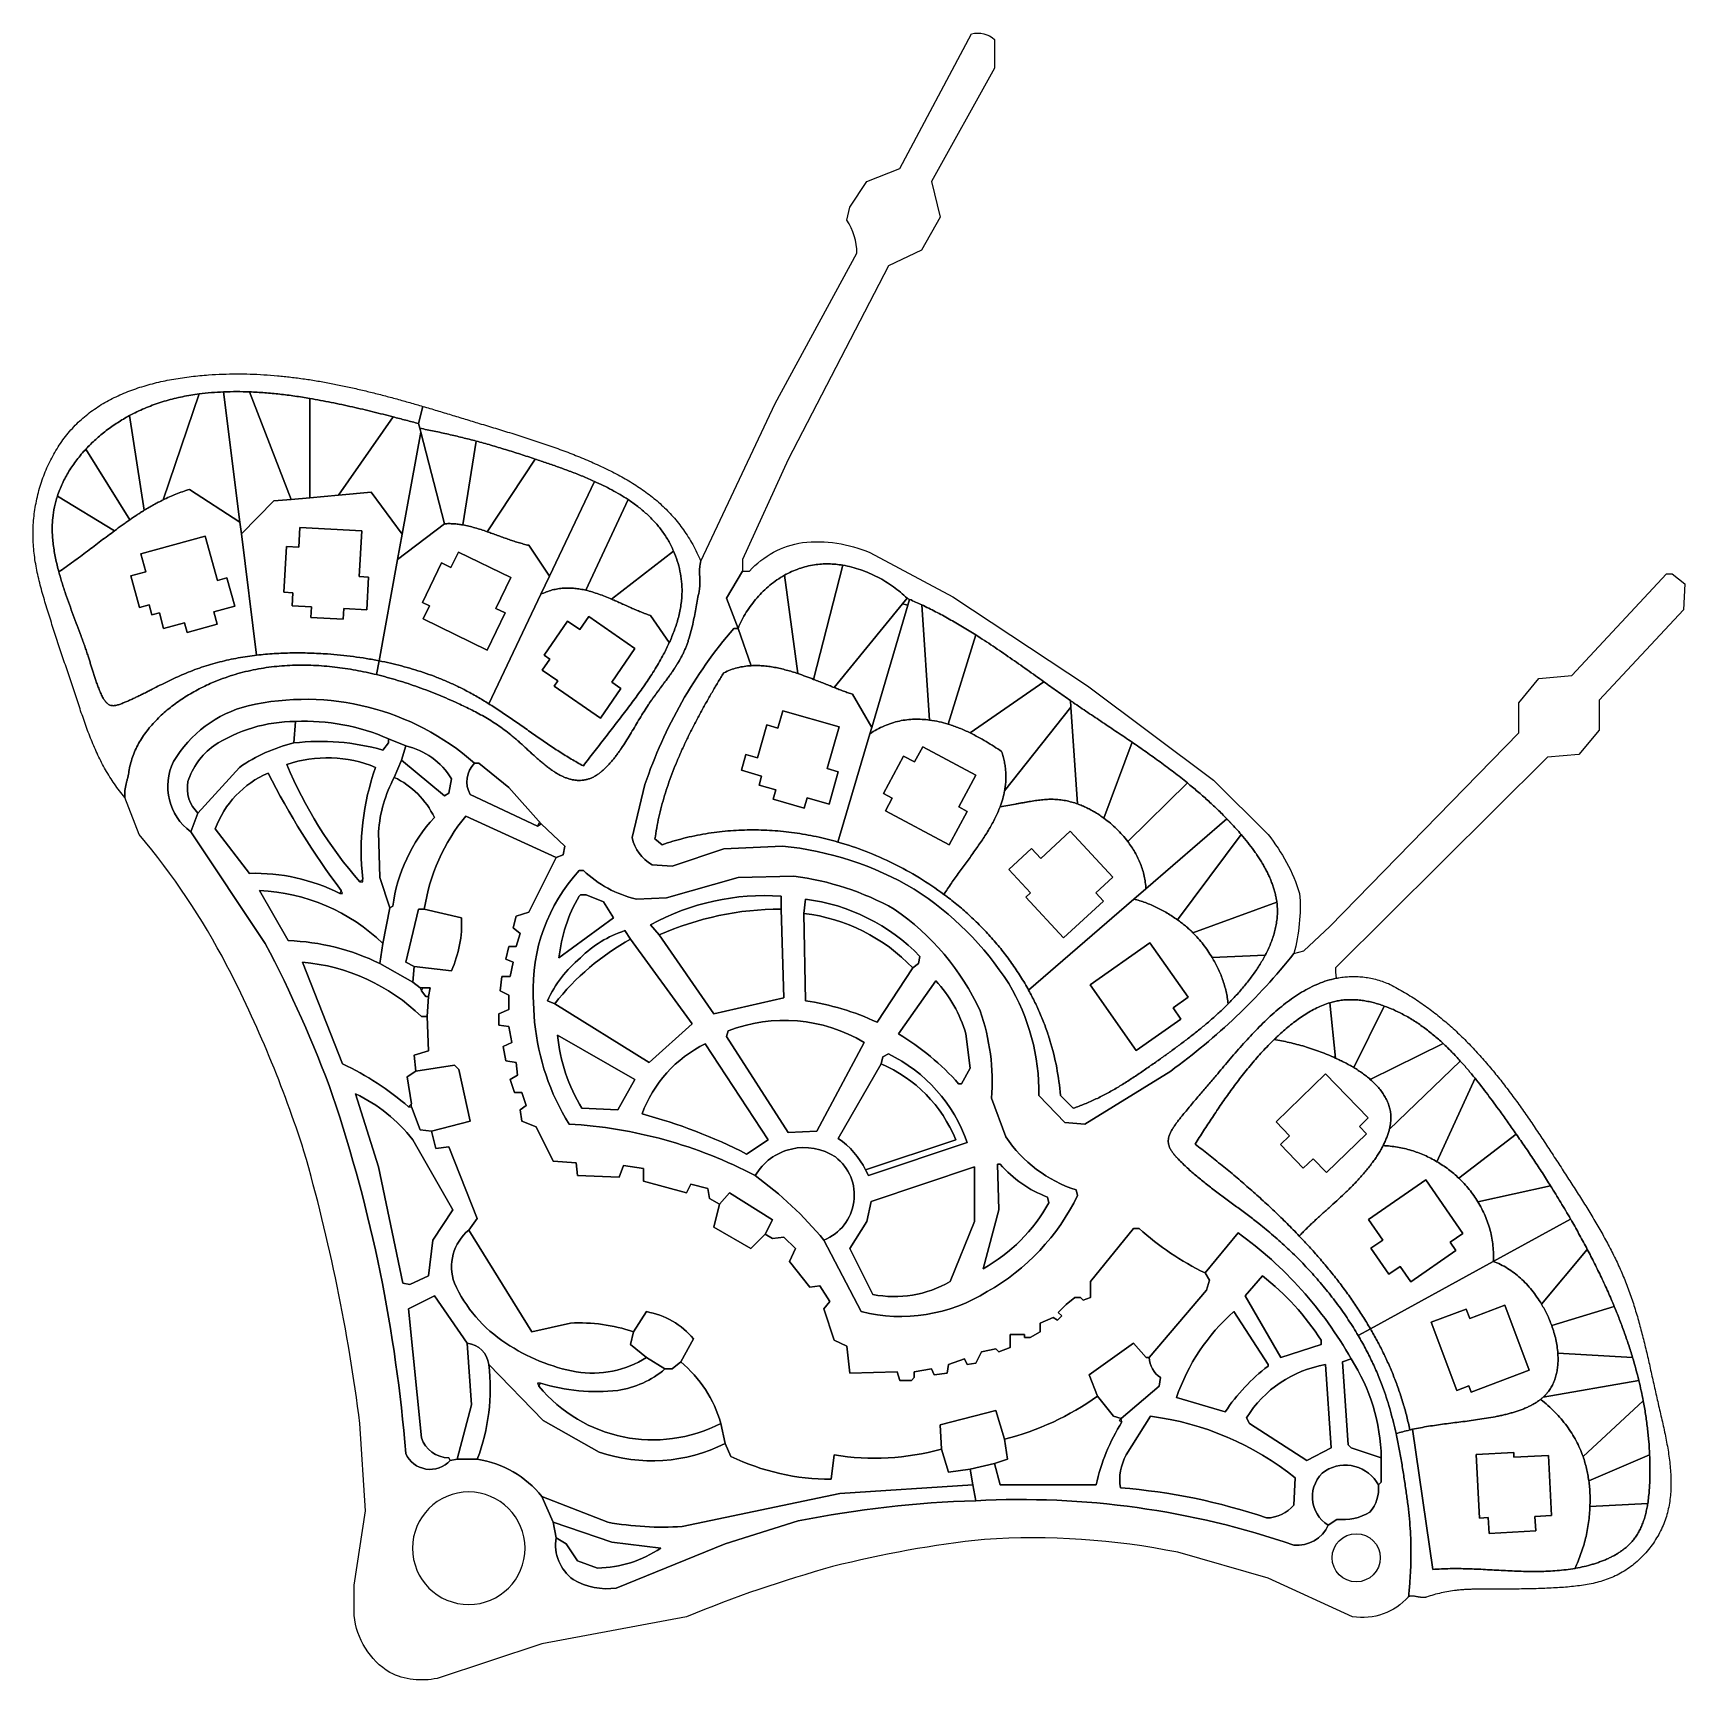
# Model space of a CAD drawing. Header units: millimetres. Extents: x -96818 to 270234, y -29270 to 336698.
import ezdxf

# ---------------------------------------------------------------- set-up
doc = ezdxf.new("R2010")
doc.units = ezdxf.units.MM
for name, color, linetype in [('01_MAIN_BUILDING', 7, 'Continuous'), ('02_CHALETS', 7, 'Continuous'), ('03_REGIONS', 7, 'Continuous'), ('REGION_HOLES', 7, 'Continuous')]:
    doc.layers.add(name, color=color, linetype=linetype)

msp = doc.modelspace()

# ---------------------------------------------------------------- linework, layer by layer
at = {"layer": '01_MAIN_BUILDING'}
msp.add_lwpolyline([(-646, 162705), (19408, 153474), (13360, 141378), (10495, 140423), (9858, 137876), (11450, 136603), (10495, 133738), (8904, 133738), (8267, 130874), (9858, 130237), (9222, 127054), (7312, 127054), (6994, 123871), (8904, 122916), (8904, 119733), (6675, 118778), (6675, 116232), (8904, 115913), (9540, 112412), (7630, 111457), (8267, 108274), (10495, 107956), (10813, 105091), (9222, 104136), (10177, 101271), (11768, 101271), (12723, 98406), (11450, 97451), (11768, 94905), (14951, 93632), (18771, 85992), (23864, 85674), (24182, 82809), (33413, 82491), (34368, 85037), (38824, 84401), (38824, 81536), (48374, 78990), (49329, 80899), (53148, 79944), (53467, 77716), (55695, 76443), (54422, 71350), (62698, 66576), (65881, 69759), (67472, 68804), (70019, 69122), (72565, 66576), (71292, 63711), (75748, 57981), (77976, 58300), (80205, 54798), (78931, 53207), (81159, 46204), (84024, 44931), (84661, 38883), (95165, 39201), (95802, 37291), (98348, 37291), (98985, 37928), (98985, 39201), (102804, 39838), (103441, 38564), (106306, 38883), (106624, 40793), (110125, 42066), (110762, 40793), (112672, 41111), (113945, 43657), (117128, 44294), (117765, 43657), (120311, 44612), (120311, 46204), (120311, 47477), (123494, 47477), (123494, 46840), (124768, 46840), (126996, 48114), (126996, 50023), (129861, 51297), (130815, 50660), (131762, 51607), (130967, 52403), (132725, 54162), (134635, 55753), (135908, 55753), (136545, 55116), (138137, 55753), (138137, 59254), (147686, 71032), (148959, 71032, 0.0687342), (163601, 61164), (164556, 59573), (163920, 57345), (151187, 42384), (150551, 42384), (147686, 45567), (137818, 38564), (139728, 33790, -0.0933567), (119038, 24241), (117128, 30607), (104714, 27424), (105033, 22012, -0.1077793), (81159, 20739), (80523, 15328, -0.1138914), (58241, 20421), (56968, 23286), (56013, 27742, 0.1497803), (47101, 41429), (49965, 46522, 0.1743176), (39461, 52570), (36596, 48114, 0.0934526), (22591, 50023), (13996, 48114), (-9, 70714), (1901, 73260), (-4465, 89175), (-7330, 88857), (-8285, 92677), (309, 94905), (-2237, 106364), (-3192, 107319), (-11786, 106046), (-12105, 109547), (-8922, 110502), (-9240, 118141), (-8922, 122598), (-8603, 124508), (-10195, 124508), (-10832, 124508), (-12423, 125781), (-12105, 129282), (-3829, 128327, 0.1155318), (-1601, 140105), (-9877, 142014, -0.1348683)], format="xyb", close=True, dxfattribs=at)
at = {"layer": '02_CHALETS'}
for points in [[(-58555, 224886), (-55859, 215039), (-53741, 215619), (-52016, 209320), (-56665, 208047), (-55915, 205306), (-62538, 203493), (-63134, 205666), (-67803, 204387), (-68751, 207851), (-70404, 207398), (-71017, 209635), (-73179, 209043), (-75103, 216070), (-71746, 216989), (-72837, 220975)], [(-37541, 226838), (-23753, 226059), (-24326, 215923), (-22262, 215806), (-22673, 208551), (-27790, 208840), (-27926, 206437), (-35092, 206842), (-34959, 209198), (-39236, 209440), (-39074, 212311), (-41106, 212426), (-40529, 222633), (-37788, 222478)], [(-2316, 221338), (9328, 215718), (6015, 208854), (8109, 207844), (4125, 199592), (-10164, 206490), (-8746, 209428), (-10310, 210183), (-6076, 218955), (-3959, 217934)], [(24651, 204119), (26650, 207019), (36929, 199933), (31782, 192466), (33824, 191058), (29279, 184465), (18964, 191576), (19782, 192763), (16338, 195137), (18033, 197596), (16749, 198482), (21928, 205995)], [(68710, 182244), (69821, 186118), (82306, 182538), (79639, 173235), (82105, 172528), (80049, 165361), (75180, 166757), (74527, 164482), (67613, 166465), (68196, 168498), (64496, 169559), (65073, 171572), (60574, 172863), (61586, 176392), (64132, 175662), (66224, 182957)], [(99051, 174731), (100863, 178118), (112653, 171810), (108864, 164727), (110706, 163741), (106718, 156287), (92589, 163846), (94111, 166692), (92185, 167722), (96629, 176027)], [(125056, 155481), (127084, 153287), (133627, 159334), (143094, 149090), (139365, 145643), (141046, 143823), (132169, 135619), (123789, 144686), (124832, 145650), (120035, 150840)], [(138051, 125189), (151344, 134520), (159831, 122429), (156482, 120078), (158251, 117558), (148307, 110578)], [(179367, 94755), (190328, 105402), (199827, 95623), (197895, 93746), (199487, 92107), (190587, 83462), (187586, 86551), (185434, 84460), (180339, 89706), (182362, 91671)], [(212648, 81900), (220913, 69966), (218066, 67994), (219351, 66138), (209322, 59192), (206952, 62615), (204445, 60879), (200445, 66654), (203094, 68489), (199914, 73080)], [(230223, 53985), (235653, 39569), (222725, 34698), (222213, 36057), (219564, 35059), (213857, 50210), (221619, 53133), (222407, 51041)], [(239876, 20636), (240591, 7277), (236893, 7079), (237066, 3845), (226700, 3290), (226512, 6804), (224607, 6702), (223852, 20804), (232178, 21249), (232232, 20227)]]:
    msp.add_lwpolyline(points, close=True, dxfattribs=at)
at = {"layer": '03_REGIONS'}
for points in [[(51557, 219363), (68109, 254377), (86252, 287800, 0.1417432), (84024, 295121), (84661, 297985), (88481, 303715), (95802, 306580), (111717, 336501, -0.2653976), (116810, 335227), (116810, 328861), (102804, 303715), (104714, 295757), (100576, 288436), (93255, 284935), (70974, 241963), (60788, 219682), (60788, 217772), (60788, 217135), (57286, 211087), (59833, 204403), (58878, 204403, 0.0965747), (39143, 169707), (36278, 157930, 0.2136712), (40734, 151882), (45191, 151564), (56650, 155383), (69700, 156020, -0.1089892), (98985, 146471, -0.1073728), (119993, 125462, -0.1387135), (126677, 100634), (132407, 94587), (136863, 94268), (155962, 106046, 0.0687544), (183336, 132147), (185564, 132784), (191294, 138195), (233311, 181166), (233311, 187851), (237767, 193262), (245088, 193899), (266096, 216499), (267370, 216499), (270234, 214270), (269916, 208541), (251136, 188487), (251136, 181803), (246680, 176392), (239677, 175755), (192567, 128964), (192567, 128009), (192717, 126651, 0.0248645), (190732, 126136, 0.0218034), (188803, 125437, 0.0205064), (186899, 124560, 0.0170795), (185066, 123541, 0.0159407), (183249, 122368, 0.0129223), (181502, 121092, 0.0119194), (179772, 119691, 0.0094916), (178103, 118217, 0.008585), (176460, 116657, 0.0066524), (174865, 115047, 0.0058065), (173306, 113393, 0.0041858), (171781, 111709, 0.0033698), (170305, 110028, 0.0018486), (168846, 108332, 0.0010334), (167449, 106688, -0.0006449), (166054, 105044, -0.0009558), (164283, 102971, 0.0010462), (162512, 100897, 0.0021111), (160573, 98597, 0.0029016), (158658, 96278, 0.0017752), (158115, 95609, 0.005562), (157583, 94932, 0.00745), (157074, 94249, 0.0127435), (156594, 93547, 0.0073088), (156380, 93205, 0.0093732), (156177, 92857, 0.0100273), (155998, 92519, 0.0129232), (155835, 92174, 0.0136965), (155700, 91845, 0.017707), (155586, 91507, 0.0186687), (155503, 91187, 0.0237961), (155448, 90861, 0.024091), (155425, 90551, 0.0243444), (155433, 90240, 0.0232787), (155469, 89940, 0.0216214), (155532, 89644, 0.0401569), (155733, 89063, 0.0289927), (156012, 88515, 0.024956), (156369, 87969, 0.0155657), (156770, 87453, 0.0123796), (157218, 86937, 0.005631), (157685, 86438, 0.008102), (158652, 85460, 0.0069122), (159649, 84510, 0.0064136), (160683, 83576, 0.0052695), (161740, 82666, 0.0047827), (162829, 81765, 0.0037064), (163933, 80882, 0.0032301), (165064, 80004, 0.0022206), (166204, 79138, 0.0017526), (167364, 78273, 0.0007965), (168528, 77413, 0.0003341), (169703, 76548, -0.0005877), (170878, 75684, -0.0010472), (172056, 74810, -0.0019543), (173229, 73930, -0.0024133), (174398, 73036, -0.0033214), (175557, 72129, -0.0101982), (178798, 69448, -0.0105108), (181925, 66635, -0.0106989), (184925, 63698, -0.0112114), (187794, 60631, -0.0114457), (190503, 57458, -0.0121477), (193060, 54161, -0.0124317), (195430, 50773, -0.013298), (197622, 47267, -0.010981), (199239, 44380, -0.0116124), (200723, 41423, -0.0118599), (202058, 38420, -0.012507), (203245, 35355, -0.0095904), (204065, 32923, -0.0083218), (204798, 30464, -0.0076855), (205454, 27974, -0.006353), (206039, 25466, -0.0068375), (206672, 22396, -0.0049075), (207231, 19311, -0.0039991), (207741, 16188, -0.0021403), (208212, 13059, -0.004777), (208608, 10157, -0.006886), (208936, 7246, -0.007624), (209173, 4407, -0.0087989), (209317, 1561, -0.0093314), (209359, -1387, -0.0090088), (209292, -4334, -0.0092941), (209102, -7558, -0.0077889), (208801, -10773, -0.2591495), (196387, -15230), (177607, -6635), (157553, -906, 0.0666586), (114582, 1959, 0.0357743), (80841, -4089, 0.0306481), (48374, -15230), (16225, -21277), (-7012, -28917, -0.1658731), (-17516, -27644, -0.233387), (-25474, -14911), (-25474, -8227), (-22927, 8325), (-24200, 27742, 0.0389513), (-36614, 88220, 0.0424157), (-53803, 129600, 0.0550873), (-73220, 158567), (-76403, 166843, -0.0186952), (-76440, 167201, -0.0160507), (-76452, 167561, -0.0147833), (-76442, 167926, -0.01199), (-76412, 168289, -0.0107949), (-76365, 168655, -0.0082115), (-76305, 169020, -0.0070772), (-76232, 169386, -0.0047506), (-76151, 169751, -0.006217), (-75972, 170476, 0.002579), (-75789, 171199, 0.0029661), (-75703, 171552, 0.0054815), (-75624, 171906, 0.0066384), (-75555, 172251, 0.0096589), (-75498, 172598, -0.0243239), (-75182, 174213, -0.0231302), (-74715, 175791, -0.0222801), (-74105, 177322, -0.020284), (-73368, 178796, -0.0195436), (-72500, 180232, -0.0174095), (-71529, 181600, -0.0167945), (-70440, 182930, -0.0149144), (-69269, 184189, -0.0144131), (-67997, 185405, -0.0129376), (-66660, 186550, -0.0125317), (-65242, 187644, -0.0114822), (-63773, 188669, -0.0111561), (-62247, 189634, -0.0105099), (-60680, 190533, -0.0102524), (-59083, 191362, -0.0099901), (-57453, 192127, -0.0131927), (-55248, 193039, -0.0129835), (-52999, 193834, -0.0126541), (-50742, 194504, -0.0122374), (-48454, 195062, -0.0119162), (-46155, 195505, -0.0113641), (-43838, 195841, -0.011056), (-41510, 196072, -0.0104372), (-39175, 196204, -0.0101454), (-36830, 196239, -0.0095152), (-34485, 196182, -0.0092409), (-32135, 196036, -0.0086387), (-29791, 195807, -0.0083818), (-27448, 195496, -0.0078317), (-25116, 195110, -0.0075914), (-22791, 194651, -0.0071062), (-20481, 194124, -0.0070398), (-18132, 193518, -0.0066057), (-15801, 192848, -0.0063847), (-13497, 192120, -0.0060257), (-11211, 191336, -0.0114038), (-6762, 189633, -0.0104009), (-2391, 187738, -0.0041516), (-826, 187004, -0.0058853), (724, 186239, -0.0067224), (2257, 185434, -0.0081789), (3765, 184584, -0.0089702), (5271, 183665, -0.0099061), (6742, 182690, -0.0106194), (8230, 181614, -0.0108644), (9670, 180474, -0.0051202), (10395, 179862, -0.0034176), (11110, 179237, -0.0026942), (11829, 178593, -0.0012076), (12543, 177943, -0.0005001), (13257, 177288, 0.000935), (13971, 176635, 0.0016457), (14682, 175991, 0.0031911), (15398, 175355, 0.0039248), (16106, 174744, 0.0057557), (16826, 174146, 0.0065344), (17534, 173588, 0.0088484), (18258, 173052, 0.0096996), (18966, 172567, 0.0126946), (19696, 172115, 0.013655), (20407, 171723, 0.0174123), (21142, 171377, 0.0185297), (21876, 171094, 0.0212735), (22630, 170869, 0.0217128), (23365, 170718, 0.0244106), (24111, 170635, 0.0249926), (24842, 170626, 0.026839), (25569, 170693, 0.0275107), (26288, 170839, 0.0275851), (26987, 171063, 0.0272487), (27690, 171377, 0.0217981), (28359, 171758, 0.0204493), (29032, 172221, 0.0159537), (29670, 172732, 0.01488), (30308, 173312, 0.0116278), (30915, 173924, 0.0107268), (31517, 174589, 0.0084459), (32093, 175276, 0.0074728), (32635, 175965, 0.0062059), (33158, 176669, 0.0056999), (33672, 177398, 0.0045432), (34171, 178136, 0.0075881), (35152, 179667, 0.0035093), (36099, 181219, 0.001647), (37040, 182799, -0.0021238), (37984, 184379, -0.0039842), (38940, 185937, -0.0079965), (39934, 187471, -0.0043617), (40459, 188240, -0.0032641), (40995, 189000, -0.0026698), (41535, 189746, -0.0015214), (42081, 190488, -0.0009216), (42625, 191218, 0.000278), (43169, 191948, 0.0008846), (43706, 192671, 0.0021434), (44238, 193396, 0.0027583), (44756, 194118, 0.0040811), (45265, 194847, 0.0047054), (45754, 195576, 0.0060809), (46228, 196315, 0.0067145), (46678, 197059, 0.0080991), (47106, 197816, 0.0087386), (47506, 198582, 0.0100414), (47877, 199363, 0.0096924), (48205, 200129, 0.0085502), (48504, 200906, 0.0080178), (48779, 201698, 0.0068505), (49031, 202498, 0.0121183), (49479, 204137, 0.0076713), (49861, 205792, 0.0056598), (50205, 207482, 0.0015872), (50524, 209177, -0.000377), (50840, 210881, -0.00435), (51173, 212582, 0.0154855), (51244, 212995, 0.0122312), (51292, 213411, 0.0108048), (51322, 213835, 0.0077314), (51335, 214261, 0.0063713), (51337, 214693, 0.0035711), (51330, 215124, 0.0022494), (51318, 215559, -0.0004085), (51305, 215993, -0.0017234), (51293, 216426, -0.0044428), (51287, 216859, -0.0057828), (51289, 217287, -0.0087435), (51304, 217715, -0.0101396), (51335, 218135, -0.0133781), (51385, 218552, -0.0148515), (51457, 218961, -0.0180605)], [(-10197, 253733), (-11150, 249921, 0.0000018), (-13987, 250665, 0.0010621), (-16825, 251403, 0.001153), (-19053, 251972, 0.0016839), (-21284, 252528, 0.0019865), (-23574, 253082, 0.0025021), (-25870, 253614, 0.0028047), (-28210, 254131, 0.0033365), (-30556, 254619, 0.0036432), (-32931, 255079, 0.0042176), (-35313, 255501, 0.0063839), (-38647, 256020, 0.0076523), (-41995, 256445, 0.0082933), (-45335, 256760, 0.0098064), (-48684, 256955, 0.0091217), (-51576, 257014, 0.0104689), (-54467, 256959, 0.0105817), (-57199, 256792, 0.0119623), (-59921, 256502, 0.0086092), (-61775, 256227, 0.0092952), (-63618, 255886, 0.0095729), (-65435, 255478, 0.0102374), (-67233, 254999, 0.0105256), (-69005, 254447, 0.0111154), (-70752, 253819, 0.011411), (-72472, 253111, 0.0118616), (-74158, 252324, 0.0044656), (-74779, 252009, 0.0044436), (-75394, 251683, 0.0195106), (-78035, 250117, 0.0198619), (-80544, 248348, 0.0202329), (-82890, 246396, 0.0218059), (-85064, 244253, 0.0116018), (-86102, 243083, 0.0122615), (-87084, 241864, 0.012487), (-87994, 240613, 0.01328), (-88838, 239316, 0.0135547), (-89602, 237991, 0.0144299), (-90292, 236625, 0.0147556), (-90895, 235234, 0.0156226), (-91413, 233808, 0.0267271), (-92065, 231390, 0.0284569), (-92448, 228915, 0.0162364), (-92541, 227457, 0.0141715), (-92545, 225995, 0.0134304), (-92468, 224503, 0.011426), (-92316, 223017, 0.0107426), (-92093, 221502, 0.0089644), (-91810, 219997, 0.0083306), (-91468, 218470, 0.0068086), (-91081, 216953, 0.0049849), (-90739, 215740, 0.0041507), (-90376, 214532, 0.0037884), (-89991, 213322, 0.0030372), (-89589, 212116, 0.0050063), (-88747, 209720, 0.0022597), (-87870, 207335, 0.0008937), (-86998, 205009, -0.0019919), (-86131, 202681, -0.0015499), (-85720, 201554, -0.0024094), (-85318, 200424, -0.0027852), (-84941, 199327, -0.0038123), (-84578, 198225, -0.0028667), (-84298, 197334, -0.0008871), (-84025, 196441, 0.0001805), (-83752, 195545, 0.0021745), (-83475, 194650, 0.0031983), (-83177, 193723, 0.0046623), (-82864, 192802, 0.005568), (-82508, 191818, 0.0062004), (-82129, 190843, 0.0039772), (-81920, 190337, 0.0071636), (-81700, 189836, 0.0087762), (-81470, 189354, 0.0139604), (-81219, 188883, 0.0078423), (-81091, 188667, 0.0099901), (-80956, 188456, 0.0105921), (-80821, 188263, 0.0137), (-80676, 188078, 0.0144326), (-80533, 187914, 0.0188641), (-80380, 187759, 0.0198131), (-80229, 187629, 0.0256244), (-80066, 187513, 0.0529489), (-79733, 187347, 0.050147), (-79374, 187252, 0.0442709), (-78997, 187227, 0.0305258), (-78620, 187257, 0.0261303), (-78218, 187337, 0.0152998), (-77823, 187449, 0.0119869), (-77409, 187592, 0.0046957), (-76999, 187749, 0.0059792), (-76191, 188078, 0.004622), (-75389, 188424, 0.0041744), (-74564, 188798, 0.0030514), (-73745, 189184, 0.0026259), (-72905, 189592, 0.0016693), (-72068, 190006, 0.0012592), (-71214, 190435, 0.0004103), (-70361, 190867, -0.00039), (-68619, 191751, -0.0035115), (-66869, 192621, -0.0050797), (-65090, 193467, -0.0083595), (-63289, 194266, -0.0195251), (-59357, 195753, -0.0182853), (-55323, 196939, -0.008766), (-53293, 197419, -0.0083458), (-51249, 197828, -0.0081151), (-49194, 198170, -0.0076601), (-47129, 198446, -0.013822), (-43215, 198800, -0.0121748), (-39287, 198950, -0.0114112), (-35340, 198915, -0.0098683), (-31399, 198712, -0.0070292), (-28510, 198465, -0.0076119), (-25630, 198133, -0.0078731), (-22767, 197714, -0.0083727), (-19919, 197201), (-20481, 194124, 0.0071062), (-22791, 194651, 0.0075914), (-25116, 195110, 0.0078317), (-27448, 195496, 0.0083818), (-29791, 195807, 0.0086387), (-32135, 196036, 0.0092409), (-34485, 196182, 0.0095152), (-36830, 196239, 0.0101454), (-39175, 196204, 0.0104372), (-41510, 196072, 0.011056), (-43838, 195841, 0.0113641), (-46155, 195505, 0.0119162), (-48454, 195062, 0.0122374), (-50742, 194504, 0.0126541), (-52999, 193834, 0.0129835), (-55248, 193039, 0.0131927), (-57453, 192127, 0.0099901), (-59083, 191362, 0.0102524), (-60680, 190533, 0.0105099), (-62247, 189634, 0.0111561), (-63773, 188669, 0.0114822), (-65242, 187644, 0.0125317), (-66660, 186550, 0.0129376), (-67997, 185405, 0.0144131), (-69269, 184189, 0.0149144), (-70440, 182930, 0.0167945), (-71529, 181600, 0.0174095), (-72500, 180232, 0.0195436), (-73368, 178796, 0.020284), (-74105, 177322, 0.0222801), (-74715, 175791, 0.0231302), (-75182, 174213, 0.0243239), (-75498, 172598, -0.0096589), (-75555, 172251, -0.0066384), (-75624, 171906, -0.0054815), (-75703, 171552, -0.0029661), (-75789, 171199, -0.002579), (-75972, 170476, 0.006217), (-76151, 169751, 0.0047506), (-76232, 169386, 0.0070772), (-76305, 169020, 0.0082115), (-76365, 168655, 0.0107949), (-76412, 168289, 0.01199), (-76442, 167926, 0.0147833), (-76452, 167561, 0.0160507), (-76440, 167201, 0.0186952), (-76403, 166843, -0.0132483), (-77599, 168306, -0.0125704), (-78718, 169830, -0.0118673), (-79741, 171376, -0.0107555), (-80693, 172967, -0.0100318), (-81571, 174583, -0.0086682), (-82388, 176231, -0.0079396), (-83149, 177903, -0.0064718), (-83862, 179597, -0.0057465), (-84535, 181313, -0.0042646), (-85174, 183042, -0.0035454), (-85788, 184789, -0.0020874), (-86383, 186543, -0.0013738), (-86968, 188309, 0.0000561), (-87548, 190076, 0.0007665), (-88134, 191848, 0.0021782), (-88729, 193616, -0.0009462), (-89944, 197192, -0.001606), (-91140, 200774, -0.0019373), (-92317, 204385, -0.0025351), (-93462, 208007, -0.0018536), (-94028, 209851, -0.0038368), (-94572, 211701, -0.0048401), (-95084, 213562, -0.006876), (-95553, 215436, -0.0078983), (-95966, 217318, -0.0100087), (-96311, 219213, -0.0110581), (-96575, 221118, -0.0131376), (-96747, 223034, -0.0271533), (-96781, 226923, -0.026155), (-96401, 230794, -0.0260074), (-95622, 234599, -0.0266127), (-94447, 238300, -0.0134579), (-93720, 240084, -0.0139102), (-92896, 241825, -0.0140654), (-91983, 243502, -0.0146962), (-90976, 245125, -0.0149205), (-89884, 246671, -0.0156849), (-88700, 248148, -0.0159811), (-87433, 249537, -0.0167945), (-86078, 250840, -0.0163549), (-84673, 252022, -0.0151991), (-83196, 253114, -0.014676), (-81644, 254124, -0.0133757), (-80038, 255045, -0.0128951), (-78363, 255891, -0.0116269), (-76649, 256655, -0.0111899), (-74876, 257350, -0.0100514), (-73074, 257969, -0.0096545), (-71225, 258524, -0.0086839), (-69357, 259011, -0.0083216), (-67456, 259437, -0.0075219), (-65542, 259804, -0.0071888), (-63612, 260115, -0.0065462), (-61674, 260373, -0.006237), (-59737, 260580, -0.0057318), (-57796, 260741, -0.008848), (-54712, 260907, -0.008504), (-51624, 260965, -0.0081808), (-48578, 260921, -0.0077034), (-45534, 260781, -0.0073732), (-42522, 260550, -0.0068011), (-39517, 260234, -0.0064672), (-36535, 259841, -0.0058358), (-33563, 259374, -0.0055007), (-30608, 258840, -0.0048383), (-27664, 258246, -0.0045035), (-24731, 257597, -0.0038297), (-21809, 256898, -0.0034959), (-18895, 256157, -0.0028222), (-15990, 255378, -0.0024897), (-13090, 254568, -0.0018208)], [(-54467, 256959), (-50832, 227971), (-62079, 235279, 0.0106054), (-63585, 234782, 0.0100962), (-65069, 234222, 0.0096136), (-66508, 233614, 0.0088222), (-67924, 232954), (-59921, 256502, -0.0119623), (-57199, 256792, -0.0105817)], [(-50832, 227971), (-54467, 256959, -0.0104689), (-51576, 257014, -0.0091217), (-48684, 256955), (-39453, 233072), (-43299, 232732), (-50507, 225385)], [(-39453, 233072), (-48684, 256955, -0.0098064), (-45335, 256760, -0.0082933), (-41995, 256445, -0.0076523), (-38647, 256020, -0.0063839), (-35313, 255501), (-35319, 233436)], [(-67924, 232954, 0.0068587), (-68986, 232417, 0.0059978), (-70034, 231853, 0.00555), (-71069, 231265, 0.004634), (-72092, 230656), (-75394, 251683, -0.0044436), (-74779, 252009, -0.0044656), (-74158, 252324, -0.0118616), (-72472, 253111, -0.011411), (-70752, 253819, -0.0111154), (-69005, 254447, -0.0105256), (-67233, 254999, -0.0102374), (-65435, 255478, -0.0095729), (-63618, 255886, -0.0092952), (-61775, 256227, -0.0086092), (-59921, 256502)], [(-35319, 233436), (-35313, 255501, -0.0042176), (-32931, 255079, -0.0036432), (-30556, 254619, -0.0033365), (-28210, 254131, -0.0028047), (-25870, 253614, -0.0025021), (-23574, 253082, -0.0019865), (-21284, 252528, -0.0016839), (-19053, 251972, -0.001153), (-16825, 251403), (-28946, 233999)], [(-11150, 249921), (-10197, 253733, -0.0016021), (-7059, 252803, -0.0008191), (-3925, 251859, -0.0004289), (-792, 250906, 0.000352), (2340, 249953, 0.0001641), (5938, 248862, -0.0016979), (9533, 247760, -0.0026297), (13117, 246627, -0.0044901), (16684, 245443, -0.005424), (20231, 244188, -0.007244), (23746, 242843, -0.0081768), (27236, 241382, -0.0098527), (30671, 239797, -0.0060148), (32341, 238961, -0.0072648), (33988, 238081, -0.007751), (35576, 237170, -0.0090028), (37133, 236206, -0.0094938), (38632, 235200, -0.0106398), (40090, 234133, -0.0111264), (41495, 233009, -0.0120201), (42846, 231820, -0.0124889), (44149, 230556, -0.0129745), (45385, 229228, -0.0134095), (46578, 227802, -0.013375), (47693, 226314, -0.0137627), (48769, 224705, -0.0131897), (49756, 223040, -0.013523), (50704, 221225, -0.0124987), (51557, 219363, 0.0180605), (51457, 218961, 0.0148515), (51385, 218552, 0.0133781), (51335, 218135, 0.0101396), (51304, 217715, 0.0087435), (51289, 217287, 0.0057828), (51287, 216859, 0.0044428), (51293, 216426, 0.0017234), (51305, 215993, 0.0004085), (51318, 215559, -0.0022494), (51330, 215124, -0.0035711), (51337, 214693, -0.0063713), (51335, 214261, -0.0077314), (51322, 213835, -0.0108048), (51292, 213411, -0.0122312), (51244, 212995, -0.0154855), (51173, 212582, 0.00435), (50840, 210881, 0.000377), (50524, 209177, -0.0015872), (50205, 207482, -0.0056598), (49861, 205792, -0.0076713), (49479, 204137, -0.0121183), (49031, 202498, -0.0068505), (48779, 201698, -0.0080178), (48504, 200906, -0.0085502), (48205, 200129, -0.0096924), (47877, 199363, -0.0100414), (47506, 198582, -0.0087386), (47106, 197816, -0.0080991), (46678, 197059, -0.0067145), (46228, 196315, -0.0060809), (45754, 195576, -0.0047054), (45265, 194847, -0.0040811), (44756, 194118, -0.0027583), (44238, 193396, -0.0021434), (43706, 192671, -0.0008846), (43169, 191948, -0.000278), (42625, 191218, 0.0009216), (42081, 190488, 0.0015214), (41535, 189746, 0.0026698), (40995, 189000, 0.0032641), (40459, 188240, 0.0043617), (39934, 187471, 0.0079965), (38940, 185937, 0.0039842), (37984, 184379, 0.0021238), (37040, 182799, -0.001647), (36099, 181219, -0.0035093), (35152, 179667, -0.0075881), (34171, 178136, -0.0045432), (33672, 177398, -0.0056999), (33158, 176669, -0.0062059), (32635, 175965, -0.0074728), (32093, 175276, -0.0084459), (31517, 174589, -0.0107268), (30915, 173924, -0.0116278), (30308, 173312, -0.01488), (29670, 172732, -0.0159537), (29032, 172221, -0.0204493), (28359, 171758, -0.0217981), (27690, 171377, -0.0272487), (26987, 171063, -0.0275851), (26288, 170839, -0.0275107), (25569, 170693, -0.026839), (24842, 170626, -0.0249926), (24111, 170635, -0.0244106), (23365, 170718, -0.0217128), (22630, 170869, -0.0212735), (21876, 171094, -0.0185297), (21142, 171377, -0.0174123), (20407, 171723, -0.013655), (19696, 172115, -0.0126946), (18966, 172567, -0.0096996), (18258, 173052, -0.0088484), (17534, 173588, -0.0065344), (16826, 174146, -0.0057557), (16106, 174744, -0.0039248), (15398, 175355, -0.0031911), (14682, 175991, -0.0016457), (13971, 176635, -0.000935), (13257, 177288, 0.0005001), (12543, 177943, 0.0012076), (11829, 178593, 0.0026942), (11110, 179237, 0.0034176), (10395, 179862, 0.0051202), (9670, 180474, 0.0108644), (8230, 181614, 0.0106194), (6742, 182690, 0.0099061), (5271, 183665, 0.0089702), (3765, 184584, 0.0081789), (2257, 185434, 0.0067224), (724, 186239, 0.0058853), (-826, 187004, 0.0041516), (-2391, 187738, 0.0104009), (-6762, 189633, 0.0114038), (-11211, 191336, 0.0060257), (-13497, 192120, 0.0063847), (-15801, 192848, 0.0066057), (-18132, 193518, 0.0070398), (-20481, 194124), (-19919, 197201, -0.0075869), (-17426, 196670, -0.0080376), (-14950, 196061, -0.008255), (-12503, 195374, -0.0087584), (-10080, 194603, -0.0089919), (-7694, 193750, -0.0095313), (-5342, 192810, -0.0097812), (-3033, 191782, -0.0103297), (-768, 190662, -0.0059798), (557, 189952, -0.0051928), (1865, 189213, -0.0048083), (3162, 188446, -0.004023), (4444, 187656, -0.003801), (5776, 186807, -0.0029544), (7096, 185940, -0.0025398), (8409, 185058, -0.0017075), (9715, 184164, -0.001295), (11015, 183261, -0.0004702), (12312, 182355, -0.0000581), (13607, 181448, 0.00077), (14903, 180543, 0.0011833), (16198, 179646, 0.0020264), (17499, 178757, 0.0024425), (18802, 177884, 0.0033099), (20114, 177026, 0.0037303), (21431, 176192, 0.0046253), (22762, 175379, 0.0050508), (24100, 174597, 0.0059663), (25456, 173845, -0.0010525), (27812, 176893, 0.0002219), (30174, 179937, 0.0008598), (32555, 183018, 0.0020667), (34917, 186114, 0.0014563), (36049, 187619, 0.0027253), (37168, 189133, 0.0033723), (38273, 190667, 0.0046588), (39353, 192219, 0.0053129), (40403, 193793, 0.0066465), (41415, 195391, 0.0073132), (42380, 197013, 0.0086897), (43292, 198666, 0.0071075), (43947, 199946, 0.0081045), (44562, 201245, 0.0089805), (45154, 202613, 0.0102949), (45692, 204002, 0.0108594), (46164, 205393, 0.0124046), (46572, 206804, 0.0130248), (46901, 208212, 0.0147315), (47152, 209635, 0.0154124), (47314, 211052, 0.0170886), (47385, 212477, 0.0283157), (47287, 214817, 0.026803), (46933, 217133, 0.0261585), (46336, 219399, 0.0252751), (45509, 221592, 0.0274031), (44357, 223882, 0.0275474), (42961, 226033, 0.0136095), (42181, 227042, 0.0127402), (41349, 228009, 0.0123226), (40465, 228938, 0.0113055), (39537, 229824, 0.0109055), (38560, 230678, 0.0098569), (37549, 231490, 0.0094775), (36491, 232274, 0.0084732), (35407, 233020, 0.0125889), (33619, 234141, 0.0103795), (31781, 235179, 0.0095629), (29867, 236161, 0.0077189), (27921, 237077, 0.0046447), (26621, 237650, 0.0039632), (25311, 238200, 0.0036473), (23990, 238731, 0.0030275), (22663, 239245, 0.0051229), (20016, 240220, 0.0028213), (17354, 241152, 0.001081), (16059, 241595, 0.0012382), (14762, 242031, 0.0025091), (11485, 243106, 0.0036639), (8194, 244141, 0.0041719), (4930, 245112, 0.0051381), (1647, 246021, 0.0049866), (-1417, 246804, 0.0043485), (-4496, 247530, 0.0041079), (-7683, 248225, 0.0033288), (-10880, 248872)], [(-72092, 230656, 0.0049069), (-72904, 230151, 0.0036398), (-73708, 229632, 0.0030209), (-74508, 229100, 0.0017611), (-75303, 228561), (-85064, 244253, -0.0218059), (-82890, 246396, -0.0202329), (-80544, 248348, -0.0198619), (-78035, 250117, -0.0195106), (-75394, 251683)], [(-28946, 233999), (-16825, 251403, -0.0010621), (-13987, 250665, -0.0000018), (-11150, 249921), (-10880, 248872), (-10650, 247976), (-14786, 225318), (-21654, 234642)], [(-1417, 246804, -0.0049866), (1647, 246021), (-1325, 227397, 0.0126522), (-2342, 227549, 0.0149825), (-3365, 227645, 0.0160833), (-4393, 227677, 0.0178796), (-5420, 227639), (-10650, 247976), (-10880, 248872, -0.0033288), (-7683, 248225, -0.0041079), (-4496, 247530, -0.0043485)], [(11485, 243106, -0.0025091), (14762, 242031), (4076, 225895, 0.0052565), (2732, 226349, 0.0091087), (1376, 226763, 0.0109328), (34, 227115, 0.0151604), (-1325, 227397), (1647, 246021, -0.0051381), (4930, 245112, -0.0041719), (8194, 244141, -0.0036639)], [(-75303, 228561, 0.0048935), (-76168, 227957, 0.0027975), (-77023, 227340, 0.0017775), (-77879, 226711, -0.0002636), (-78733, 226079), (-91413, 233808, -0.0156226), (-90895, 235234, -0.0147556), (-90292, 236625, -0.0144299), (-89602, 237991, -0.0135547), (-88838, 239316, -0.01328), (-87994, 240613, -0.012487), (-87084, 241864, -0.0122615), (-86102, 243083, -0.0116018), (-85064, 244253)], [(26621, 237650, -0.0046447), (27921, 237077), (17903, 215988), (13360, 222865, -0.0106595), (12173, 223151, -0.0080857), (10997, 223483, -0.006836), (9828, 223850, -0.0043386), (8667, 224243, -0.0031108), (7514, 224653, -0.000662), (6363, 225072, 0.000563), (5221, 225488, 0.0030831), (4076, 225895), (14762, 242031, -0.0012382), (16059, 241595, -0.001081), (17354, 241152, -0.0028213), (20016, 240220, -0.0051229), (22663, 239245, -0.0030275), (23990, 238731, -0.0036473), (25311, 238200, -0.0039632)], [(-50832, 227971), (-50507, 225385), (-47129, 198446, 0.0076601), (-49194, 198170, 0.0081151), (-51249, 197828, 0.0083458), (-53293, 197419, 0.008766), (-55323, 196939, 0.0182853), (-59357, 195753, 0.0195251), (-63289, 194266, 0.0083595), (-65090, 193467, 0.0050797), (-66869, 192621, 0.0035115), (-68619, 191751, 0.00039), (-70361, 190867, -0.0004103), (-71214, 190435, -0.0012592), (-72068, 190006, -0.0016693), (-72905, 189592, -0.0026259), (-73745, 189184, -0.0030514), (-74564, 188798, -0.0041744), (-75389, 188424, -0.004622), (-76191, 188078, -0.0059792), (-76999, 187749, -0.0046957), (-77409, 187592, -0.0119869), (-77823, 187449, -0.0152998), (-78218, 187337, -0.0261303), (-78620, 187257, -0.0305258), (-78997, 187227, -0.0442709), (-79374, 187252, -0.050147), (-79733, 187347, -0.0529489), (-80066, 187513, -0.0256244), (-80229, 187629, -0.0198131), (-80380, 187759, -0.0188641), (-80533, 187914, -0.0144326), (-80676, 188078, -0.0137), (-80821, 188263, -0.0105921), (-80956, 188456, -0.0099901), (-81091, 188667, -0.0078423), (-81219, 188883, -0.0139604), (-81470, 189354, -0.0087762), (-81700, 189836, -0.0071636), (-81920, 190337, -0.0039772), (-82129, 190843, -0.0062004), (-82508, 191818, -0.005568), (-82864, 192802, -0.0046623), (-83177, 193723, -0.0031983), (-83475, 194650, -0.0021745), (-83752, 195545, -0.0001805), (-84025, 196441, 0.0008871), (-84298, 197334, 0.0028667), (-84578, 198225, 0.0038123), (-84941, 199327, 0.0027852), (-85318, 200424, 0.0024094), (-85720, 201554, 0.0015499), (-86131, 202681, 0.0019919), (-86998, 205009, -0.0008937), (-87870, 207335, -0.0022597), (-88747, 209720, -0.0050063), (-89589, 212116, -0.0030372), (-89991, 213322, -0.0037884), (-90376, 214532, -0.0041507), (-90739, 215740, -0.0049849), (-91081, 216953, 0.0037601), (-89463, 218087, 0.0028716), (-87860, 219242, 0.0023482), (-86302, 220390, 0.001364), (-84752, 221549, 0.0008294), (-83236, 222693, -0.0002381), (-81722, 223839, -0.0007827), (-80230, 224963, -0.001923), (-78733, 226079, 0.0002636), (-77879, 226711, -0.0017775), (-77023, 227340, -0.0027975), (-76168, 227957, -0.0048935), (-75303, 228561, -0.0017611), (-74508, 229100, -0.0030209), (-73708, 229632, -0.0036398), (-72904, 230151, -0.0049069), (-72092, 230656, -0.004634), (-71069, 231265, -0.00555), (-70034, 231853, -0.0059978), (-68986, 232417, -0.0068587), (-67924, 232954, -0.0088222), (-66508, 233614, -0.0096136), (-65069, 234222, -0.0100962), (-63585, 234782, -0.0106054), (-62079, 235279)], [(33619, 234141, -0.0125889), (35407, 233020), (25995, 212877, 0.0146087), (24785, 213123, 0.0178104), (23562, 213290, 0.0194212), (22326, 213366, 0.0218891), (21087, 213339, 0.0234764), (19817, 213197, 0.0240827), (18567, 212934, 0.0254778), (17260, 212521, 0.0235897), (15999, 211981), (17903, 215988), (27921, 237077, -0.0077189), (29867, 236161, -0.0095629), (31781, 235179, -0.0103795)], [(-78733, 226079, 0.001923), (-80230, 224963, 0.0007827), (-81722, 223839, 0.0002381), (-83236, 222693, -0.0008294), (-84752, 221549, -0.001364), (-86302, 220390, -0.0023482), (-87860, 219242, -0.0028716), (-89463, 218087, -0.0037601), (-91081, 216953, -0.0068086), (-91468, 218470, -0.0083306), (-91810, 219997, -0.0089644), (-92093, 221502, -0.0107426), (-92316, 223017, -0.011426), (-92468, 224503, -0.0134304), (-92545, 225995, -0.0141715), (-92541, 227457, -0.0162364), (-92448, 228915, -0.0284569), (-92065, 231390, -0.0267271), (-91413, 233808)], [(-47129, 198446), (-50507, 225385), (-43299, 232732), (-39453, 233072), (-35319, 233436), (-28946, 233999), (-21654, 234642), (-14786, 225318), (-15808, 219719), (-19919, 197201, 0.0083727), (-22767, 197714, 0.0078731), (-25630, 198133, 0.0076119), (-28510, 198465, 0.0070292), (-31399, 198712, 0.0098683), (-35340, 198915, 0.0114112), (-39287, 198950, 0.0121748), (-43215, 198800, 0.013822)], [(44357, 223882, -0.0274031), (45509, 221592), (31742, 210901, 0.0071482), (30322, 211488, 0.0102263), (28883, 212025, 0.0116525), (27450, 212489, 0.0150913), (25995, 212877), (35407, 233020, -0.0084732), (36491, 232274, -0.0094775), (37549, 231490, -0.0098569), (38560, 230678, -0.0109055), (39537, 229824, -0.0113055), (40465, 228938, -0.0123226), (41349, 228009, -0.0127402), (42181, 227042, -0.0136095), (42961, 226033, -0.0275474)], [(-17426, 196670, 0.0075869), (-19919, 197201), (-15808, 219719), (-5420, 227639, -0.0178796), (-4393, 227677, -0.0160833), (-3365, 227645, -0.0149825), (-2342, 227549, -0.0126522), (-1325, 227397, -0.0151604), (34, 227115, -0.0109328), (1376, 226763, -0.0091087), (2732, 226349, -0.0052565), (4076, 225895, -0.0030831), (5221, 225488, -0.000563), (6363, 225072, 0.000662), (7514, 224653, 0.0031108), (8667, 224243, 0.0043386), (9828, 223850, 0.006836), (10997, 223483, 0.0080857), (12173, 223151, 0.0106595), (13360, 222865), (17903, 215988), (15999, 211981), (4444, 187656, 0.004023), (3162, 188446, 0.0048083), (1865, 189213, 0.0051928), (557, 189952, 0.0059798), (-768, 190662, 0.0103297), (-3033, 191782, 0.0097812), (-5342, 192810, 0.0095313), (-7694, 193750, 0.0089919), (-10080, 194603, 0.0087584), (-12503, 195374, 0.008255), (-14950, 196061, 0.0080376)], [(45154, 202613, -0.0089805), (44562, 201245), (40416, 207268, -0.0092644), (39322, 207646, -0.0067151), (38241, 208059, -0.0056059), (37153, 208506, -0.0032991), (36074, 208972, -0.0022206), (34991, 209454, -0.0000494), (33910, 209941, 0.0010203), (32828, 210425, 0.0032037), (31742, 210901), (45509, 221592, -0.0252751), (46336, 219399, -0.0261585), (46933, 217133, -0.026803), (47287, 214817, -0.0283157), (47385, 212477, -0.0170886), (47314, 211052, -0.0154124), (47152, 209635, -0.0147315), (46901, 208212, -0.0130248), (46572, 206804, -0.0124046), (46164, 205393, -0.0108594), (45692, 204002, -0.0102949)], [(60788, 217135), (61424, 217135), (62379, 217135, -0.1683799), (74157, 223501, -0.1257727), (89117, 221273), (107579, 211406), (137500, 191671), (165511, 170662), (177607, 158567, -0.0946038), (184610, 145516, -0.0854176), (183336, 132147, -0.0687544), (155962, 106046), (136863, 94268), (132407, 94587), (126677, 100634, 0.1387135), (119993, 125462, 0.1073728), (98985, 146471, 0.1089892), (69700, 156020), (56650, 155383), (45191, 151564), (40734, 151882, -0.2136712), (36278, 157930), (39143, 169707, -0.0965747), (58878, 204403), (59833, 204403), (57286, 211087)], [(83128, 218437), (76633, 193081, 0.0043734), (74894, 193738, 0.0074132), (73141, 194354), (70146, 216201, -0.0209776), (71731, 217009, -0.0224486), (73381, 217677, -0.0230574), (75071, 218188, -0.0245586), (76801, 218535, -0.0218262), (78370, 218702, -0.0200299), (79948, 218736, -0.0193637), (81543, 218646, -0.0177096)], [(76633, 193081), (83128, 218437, -0.021578), (85126, 218012, -0.0196781), (87082, 217424, -0.0191243), (89003, 216680, -0.0182265), (90862, 215794, -0.0179113), (92640, 214784, -0.0180924), (94341, 213649, -0.0180047), (95915, 212425, -0.0193968), (97393, 211087), (96387, 209857), (81192, 191266, -0.0013908), (80065, 191715, 0.000064), (78939, 192167, 0.0007555), (77787, 192627, 0.0021013)], [(5776, 186807, 0.003801), (4444, 187656), (15999, 211981, -0.0235897), (17260, 212521, -0.0254778), (18567, 212934, -0.0240827), (19817, 213197, -0.0234764), (21087, 213339, -0.0218891), (22326, 213366, -0.0194212), (23562, 213290, -0.0178104), (24785, 213123, -0.0146087), (25995, 212877, -0.0150913), (27450, 212489, -0.0116525), (28883, 212025, -0.0102263), (30322, 211488, -0.0071482), (31742, 210901, -0.0032037), (32828, 210425, -0.0010203), (33910, 209941, 0.0000494), (34991, 209454, 0.0022206), (36074, 208972, 0.0032991), (37153, 208506, 0.0056059), (38241, 208059, 0.0067151), (39322, 207646, 0.0092644), (40416, 207268), (44562, 201245, -0.0081045), (43947, 199946, -0.0071075), (43292, 198666, -0.0086897), (42380, 197013, -0.0073132), (41415, 195391, -0.0066465), (40403, 193793, -0.0053129), (39353, 192219, -0.0046588), (38273, 190667, -0.0033723), (37168, 189133, -0.0027253), (36049, 187619, -0.0014563), (34917, 186114, -0.0020667), (32555, 183018, -0.0008598), (30174, 179937, -0.0002219), (27812, 176893, 0.0010525), (25456, 173845, -0.0059663), (24100, 174597, -0.0050508), (22762, 175379, -0.0046253), (21431, 176192, -0.0037303), (20114, 177026, -0.0033099), (18802, 177884, -0.0024425), (17499, 178757, -0.0020264), (16198, 179646, -0.0011833), (14903, 180543, -0.00077), (13607, 181448, 0.0000581), (12312, 182355, 0.0004702), (11015, 183261, 0.001295), (9715, 184164, 0.0017075), (8409, 185058, 0.0025398), (7096, 185940, 0.0029544)], [(68477, 215159, -0.0224311), (70146, 216201), (73141, 194354, 0.0064189), (71851, 194768, 0.008265), (70549, 195143, 0.0091398), (69251, 195469, 0.0112504), (67941, 195742, 0.0121839), (66641, 195949, 0.0145136), (65331, 196087, 0.0155159), (64033, 196146, 0.017806), (62735, 196117), (59833, 204403, -0.0212771), (60672, 206229, -0.0205781), (61662, 207978, -0.0203487), (62789, 209638, -0.0202872), (64048, 211201, -0.0202831), (65419, 212647, -0.0209125), (66904, 213975, -0.0211416)], [(82233, 190860, -0.0019859), (81192, 191266), (96387, 209857), (97544, 209545), (89533, 182411), (85297, 189761, -0.006156), (84284, 190102, -0.0042134), (83278, 190465, -0.0035353)], [(97932, 210859, -0.0045147), (99293, 210260, -0.0042925), (100643, 209638), (102404, 184032, 0.0191069), (100725, 184192, 0.0212771), (99039, 184217, 0.0223125), (97351, 184093, 0.0235887), (95682, 183816, 0.024629), (93995, 183366, 0.0242698), (92360, 182753, 0.0252148), (90687, 181929, 0.0230353), (89101, 180947), (89533, 182411), (97544, 209545)], [(97393, 211087, -0.0009086), (97663, 210973, -0.0009006), (97932, 210859), (97544, 209545), (96387, 209857)], [(100643, 209638, -0.0094879), (103728, 208111, -0.0081335), (106758, 206477, -0.0073921), (109725, 204755, -0.0059346), (112646, 202955), (106539, 183117, 0.0200473), (104490, 183661, 0.0214371), (102404, 184032)], [(112646, 202955, -0.0035575), (114577, 201713, -0.0028937), (116492, 200447, -0.0025635), (118394, 199158, -0.0019001), (120285, 197853, -0.0015707), (122169, 196534, -0.0009102), (124046, 195205, -0.0005812), (125920, 193869, 0.0000768), (127793, 192532), (111404, 181178, 0.0082868), (110207, 181733, 0.0092562), (108990, 182247, 0.009643), (107773, 182707, 0.0107687), (106539, 183117)], [(82011, 156932, 0.0172217), (77220, 158123, 0.0177334), (72357, 158978, 0.0180381), (67447, 159482, 0.0187188), (62513, 159624, 0.0191405), (57568, 159393, 0.0198348), (52657, 158776, 0.0203667), (47759, 157757, 0.0208437), (42962, 156338), (41371, 157612, -0.0112584), (41754, 160049, -0.0103547), (42242, 162468, -0.0099425), (42831, 164878, -0.0090079), (43511, 167264, -0.0086113), (44280, 169644, -0.0077052), (45127, 171996, -0.0073246), (46051, 174341, -0.006478), (47040, 176660, -0.0061118), (48093, 178967, -0.005334), (49199, 181250, -0.0049799), (50356, 183517, -0.0042659), (51554, 185762, -0.0039212), (52789, 187986, -0.0032568), (54055, 190192, -0.0029181), (55341, 192370, -0.0022831), (56650, 194535, -0.0265142), (58126, 195173, -0.0265841), (59661, 195651, -0.0250594), (61187, 195958, -0.0227597), (62735, 196117, -0.017806), (64033, 196146, -0.0155159), (65331, 196087, -0.0145136), (66641, 195949, -0.0121839), (67941, 195742, -0.0112504), (69251, 195469, -0.0091398), (70549, 195143, -0.008265), (71851, 194768, -0.0064189), (73141, 194354, -0.0074132), (74894, 193738, -0.0043734), (76633, 193081, -0.0021013), (77787, 192627, -0.0007555), (78939, 192167, -0.000064), (80065, 191715, 0.0013908), (81192, 191266, 0.0019859), (82233, 190860, 0.0035353), (83278, 190465, 0.0042134), (84284, 190102, 0.006156), (85297, 189761), (89533, 182411), (89101, 180947)], [(127793, 192532, 0.0007864), (130745, 190432, 0.0024147), (133710, 188352), (133808, 186930), (119055, 168290, 0.0147742), (119219, 169335, 0.0155988), (119318, 170389, 0.0161441), (119352, 171465, 0.0163309), (119315, 172540, 0.0168355), (119204, 173651, 0.016275), (119019, 174751, 0.0167211), (118747, 175900, 0.0154818), (118401, 177028, 0.0077856), (116708, 178164, 0.0091997), (114978, 179241, 0.0099777), (113212, 180249, 0.011855), (111404, 181178)], [(-17834, 179893, 0.1151255), (-38524, 183713, 0.1455731), (-56668, 178302, 0.1592928), (-62397, 170344, 0.2539608), (-60169, 163341), (-61761, 159203, -0.3653581), (-65581, 174800, -0.19943), (-49028, 187214, -0.2406404), (1264, 174482, 0.3278423), (309, 167479), (15270, 160476), (16065, 160954), (21318, 156020), (20999, 154110), (19408, 153474), (-646, 162705, 0.1348683), (-9877, 142014), (-11150, 142014), (-14015, 130237), (-12105, 129282), (-12423, 125781), (-19744, 129919), (-19108, 134375), (-17516, 142333), (-16879, 142651, -0.1544257), (-7648, 162386, 0.1725906), (-16561, 171299), (-14970, 175119), (-5420, 167161), (-4465, 167797), (-3829, 170981, 0.2030975), (-14015, 178302)], [(133710, 188352, 0.000279), (134000, 188150, 0.0002945), (134290, 187949, 0.0028355), (137550, 185724, 0.0008381), (140825, 183522, -0.0001604), (144108, 181322, -0.0021474), (147382, 179106), (141120, 162230, 0.0106136), (140214, 162864, 0.010868), (139281, 163459, 0.0113841), (138311, 164019, 0.0124376), (137316, 164531, 0.0127252), (136317, 164984, 0.0138037), (135295, 165383), (133808, 186930)], [(-38524, 183713), (-38843, 178938, 0.0927872), (-50938, 173527), (-60169, 163341, -0.2539608), (-62397, 170344, -0.1592928), (-56668, 178302, -0.1455731)], [(-38524, 183713, -0.1151255), (-17834, 179893), (-17834, 178938), (-19108, 177347, 0.1006225), (-38843, 178938)], [(105585, 145293, 0.0226821), (100115, 148983, 0.0223326), (94336, 152167, 0.0223927), (88281, 154828, 0.0227622), (82011, 156932), (89101, 180947, -0.0230353), (90687, 181929, -0.0252148), (92360, 182753, -0.0242698), (93995, 183366, -0.024629), (95682, 183816, -0.0235887), (97351, 184093, -0.0223125), (99039, 184217, -0.0212771), (100725, 184192, -0.0191069), (102404, 184032, -0.0214371), (104490, 183661, -0.0200473), (106539, 183117, -0.0107687), (107773, 182707, -0.009643), (108990, 182247, -0.0092562), (110207, 181733, -0.0082868), (111404, 181178, -0.011855), (113212, 180249, -0.0099777), (114978, 179241, -0.0091997), (116708, 178164, -0.0077856), (118401, 177028, -0.0154818), (118747, 175900, -0.0167211), (119019, 174751, -0.016275), (119204, 173651, -0.0168355), (119315, 172540, -0.0163309), (119352, 171465, -0.0161441), (119318, 170389, -0.0155988), (119219, 169335, -0.0147742), (119055, 168290, -0.0234042), (118636, 166514, -0.0205265), (118063, 164782, -0.0135219), (117550, 163523, -0.011226), (116974, 162291, -0.0103779), (116330, 161054, -0.0082564), (115640, 159842, -0.0074551), (114894, 158622, -0.0055819), (114116, 157421, -0.0048172), (113296, 156213, -0.0031615), (112458, 155017, -0.0024214), (111593, 153813, -0.0009082), (110720, 152615, -0.0001807), (109838, 151410, 0.0012767), (108959, 150202, 0.0020032), (108087, 148989, 0.0034895), (107229, 147766, 0.0042259), (106395, 146538, 0.0058127)], [(133808, 186930), (135295, 165383, 0.0183473), (133965, 165806, 0.0199548), (132607, 166126, 0.0205678), (131233, 166334, 0.0215338), (129846, 166426, 0.0097239), (129203, 166429, 0.008383), (128559, 166408, 0.0078347), (127902, 166365, 0.0063374), (127247, 166304, 0.0057868), (126569, 166224, 0.0043104), (125894, 166130, 0.0037709), (125190, 166021, 0.0024281), (124488, 165903, 0.001908), (123752, 165773, 0.0007563), (123016, 165639, 0.0002609), (122240, 165495, -0.000679), (121463, 165353, -0.0028317), (119766, 165054, -0.005338), (118063, 164782, 0.0205265), (118636, 166514, 0.0234042), (119055, 168290)], [(-17834, 179893), (-14015, 178302), (-14970, 175119), (-16561, 171299, 0.1044972), (-20062, 159203), (-19744, 149017), (-17516, 142333), (-19108, 134375, 0.1835974), (-46482, 146152), (-40116, 135012, -0.1061356), (-19744, 129919), (-12423, 125781), (-10832, 124508), (-10513, 123871), (-9558, 122598), (-8922, 122598), (-9240, 118141), (-10513, 118141, 0.1717839), (-36933, 130237), (-28020, 107637, -0.0673744), (-13378, 98088), (-12741, 98088), (-10832, 92995), (-8285, 92677), (-7330, 88857), (-4465, 89175), (1901, 73260), (-9, 70714, 0.3132524), (-3192, 58936, 0.1455711), (8267, 45567, 0.1021535), (23864, 39201, 0.1856826), (39461, 42384), (43599, 39838, -0.1403134), (33095, 35063, -0.0994661), (15906, 36655), (15270, 36655), (15588, 36018, 0.353068), (56013, 27742), (56968, 23286, -0.2012342), (28957, 21376), (16543, 28379), (4447, 40793, 0.3454268), (-327, 45567), (-7648, 56071), (-13378, 53207), (-10513, 24559, 0.3293495), (-4465, 20103), (-4147, 19466, -0.5407405), (-14015, 21057, 0.061112), (-30248, 100634, 0.0341967), (-45209, 134375), (-61761, 159203), (-60169, 163341), (-50938, 173527, -0.0927872), (-38843, 178938, -0.1006225), (-19108, 177347), (-17834, 178938)], [(-14015, 178302, -0.2030975), (-3829, 170981), (-4465, 167797), (-5420, 167161), (-14970, 175119)], [(147382, 179106, -0.0030019), (150514, 176939, -0.0048011), (153612, 174723, -0.0057181), (156680, 172429, -0.0074258), (159687, 170055), (146411, 157052, 0.019021), (145229, 158491, 0.018022), (143943, 159840, 0.0176438), (142574, 161085, 0.017643), (141120, 162230)], [(-20699, 173527, 0.1137835), (-23564, 148699), (-24200, 148062, -0.0804677), (-40434, 174164, -0.1802031)], [(1264, 174482), (2219, 174482), (8904, 169071), (16065, 160954), (15588, 161113), (15270, 160476), (309, 167479, -0.3278423)], [(-28338, 146152), (-28657, 145516, 0.1224613), (-48710, 149972), (-56350, 159840, -0.2053422), (-44572, 172254, 0.044496)], [(-16561, 171299, -0.1725906), (-7648, 162386, 0.1544257), (-16879, 142651), (-17516, 142333), (-19744, 149017), (-20062, 159203, -0.1044972)], [(159687, 170055, -0.0062364), (161940, 168174, -0.0071211), (164142, 166234, -0.0076326), (166315, 164203, -0.0083709), (168422, 162103), (150449, 146540, 0.0224918), (150329, 147957, 0.0215579), (150085, 149358, 0.020838), (149725, 150729, 0.0194018), (149256, 152067, 0.0187866), (148681, 153376, 0.0172803), (148013, 154640, 0.016779), (147251, 155871, 0.0154727), (146411, 157052)], [(124407, 123991, 0.0145078), (122598, 127065, 0.0140527), (120617, 130030, 0.0138463), (118470, 132885, 0.0134139), (116170, 135619, 0.0132552), (113720, 138235, 0.0128914), (111137, 140719, 0.01278), (108419, 143076, 0.0125132), (105585, 145293, -0.0058127), (106395, 146538, -0.0042259), (107229, 147766, -0.0034895), (108087, 148989, -0.0020032), (108959, 150202, -0.0012767), (109838, 151410, 0.0001807), (110720, 152615, 0.0009082), (111593, 153813, 0.0024214), (112458, 155017, 0.0031615), (113296, 156213, 0.0048172), (114116, 157421, 0.0055819), (114894, 158622, 0.0074551), (115640, 159842, 0.0082564), (116330, 161054, 0.0103779), (116974, 162291, 0.011226), (117550, 163523, 0.0135219), (118063, 164782, 0.005338), (119766, 165054, 0.0028317), (121463, 165353, 0.000679), (122240, 165495, -0.0002609), (123016, 165639, -0.0007563), (123752, 165773, -0.001908), (124488, 165903, -0.0024281), (125190, 166021, -0.0037709), (125894, 166130, -0.0043104), (126569, 166224, -0.0057868), (127247, 166304, -0.0063374), (127902, 166365, -0.0078347), (128559, 166408, -0.008383), (129203, 166429, -0.0097239), (129846, 166426, -0.0215338), (131233, 166334, -0.0205678), (132607, 166126, -0.0199548), (133965, 165806, -0.0183473), (135295, 165383, -0.0138037), (136317, 164984, -0.0127252), (137316, 164531, -0.0124376), (138311, 164019, -0.0113841), (139281, 163459, -0.010868), (140214, 162864, -0.0106136), (141120, 162230, -0.017643), (142574, 161085, -0.0176438), (143943, 159840, -0.018022), (145229, 158491, -0.019021), (146411, 157052, -0.0154727), (147251, 155871, -0.016779), (148013, 154640, -0.0172803), (148681, 153376, -0.0187866), (149256, 152067, -0.0194018), (149725, 150729, -0.020838), (150085, 149358, -0.0215579), (150329, 147957, -0.0224918), (150449, 146540), (147781, 144230)], [(168422, 162103, -0.0019328), (168887, 161619, -0.0019635), (169349, 161132, -0.0052621), (170508, 159873, -0.0063207), (171637, 158588), (157456, 139647, 0.0105938), (156345, 140415, 0.0110065), (155203, 141135, 0.0112716), (154029, 141804, 0.0118938), (152825, 142417, 0.01221), (151597, 142970, 0.0130166), (150344, 143460, 0.0133878), (149073, 143880, 0.0143273), (147781, 144230), (150449, 146540)], [(171637, 158588, -0.0092821), (173080, 156839, -0.0117929), (174448, 155031, -0.0063422), (175087, 154119, -0.0071589), (175701, 153191, -0.0074646), (176276, 152263, -0.0084328), (176822, 151317, -0.0087649), (177323, 150374, -0.0098922), (177790, 149413, -0.0102551), (178206, 148457, -0.0115234), (178581, 147484, -0.011921), (178903, 146517, -0.0132669), (179175, 145535, -0.0137001), (179390, 144557, -0.0149932), (179549, 143569), (160906, 136775, 0.0126167), (160088, 137545, 0.0102636), (159237, 138277, 0.0090675), (158357, 138976, 0.0066988), (157456, 139647)], [(14315, 122598, -0.196551), (24501, 150609), (25456, 150609, 0.1321938), (37233, 144243), (43917, 144561), (59833, 149017), (72247, 149336, -0.0961369), (94528, 142014, -0.1348995), (113627, 119415, -0.1023787), (116173, 99998), (119356, 91404, 0.1706858), (134953, 79626), (135272, 78353, -0.1521185), (115218, 57026, -0.203519), (87207, 52570), (78931, 68485, 0.5801781), (81478, 86947, 0.430483), (63653, 82809, 0.1067444), (22272, 94268, -0.1140263), (14633, 116868)], [(-19108, 134375), (-19744, 129919, 0.1061356), (-40116, 135012), (-46482, 146152, -0.1835974)], [(24819, 145198), (26092, 145198), (29912, 143606), (32140, 140105), (20044, 131192, -0.1076059), (24501, 144879)], [(69382, 142014, 0.1055237), (42326, 136285), (40416, 138513, -0.1462609), (69382, 144879)], [(74475, 141060), (74793, 144243, -0.169847), (100258, 131510), (99940, 129919), (98666, 128964, 0.1738012)], [(168724, 120981, -0.0093634), (166916, 119226, -0.0079629), (165048, 117534, -0.0072057), (163139, 115909, -0.0057595), (161188, 114333, -0.0050078), (159213, 112807, -0.0035547), (157213, 111315, -0.0028059), (155207, 109859, -0.0013379), (153190, 108419, -0.0017229), (150951, 106842, -0.0044433), (148694, 105293, -0.0057827), (146427, 103805, -0.008567), (144118, 102383, -0.0047858), (142951, 101705, -0.0054639), (141769, 101052, -0.0057987), (140572, 100425, -0.0064352), (139361, 99828, -0.0139127), (136869, 98723, -0.015945), (134317, 97770), (131452, 100634, 0.0274556), (130631, 106789, 0.0272964), (129143, 112816, 0.013249), (128176, 115706, 0.0130158), (127058, 118541, 0.0128075), (125802, 121300, 0.0125057), (124407, 123991), (147781, 144230, -0.0143273), (149073, 143880, -0.0133878), (150344, 143460, -0.0130166), (151597, 142970, -0.01221), (152825, 142417, -0.0118938), (154029, 141804, -0.0112716), (155203, 141135, -0.0110065), (156345, 140415, -0.0105938), (157456, 139647, -0.0066988), (158357, 138976, -0.0090675), (159237, 138277, -0.0102636), (160088, 137545, -0.0126167), (160906, 136775, -0.0175731), (162095, 135509, -0.0158583), (163198, 134167, -0.0149485), (164214, 132762, -0.0132518), (165149, 131302, -0.0117335), (165832, 130108, -0.012496), (166457, 128882, -0.0128722), (167018, 127628, -0.0136852), (167511, 126347, -0.0141024), (167933, 125039, -0.0148687), (168278, 123709, -0.0153225), (168544, 122352, -0.0159068)], [(179549, 143569, -0.0111182), (179626, 142856, -0.0116877), (179669, 142140, -0.0211027), (179664, 140838, -0.0193287), (179553, 139540, -0.0186211), (179341, 138232, -0.0165228), (179037, 136942, -0.0159002), (178640, 135640, -0.0138967), (178166, 134363, -0.0133581), (177607, 133078, -0.0116445), (176984, 131821), (165149, 131302, 0.0132518), (164214, 132762, 0.0149485), (163198, 134167, 0.0158583), (162095, 135509, 0.0175731), (160906, 136775)], [(-9877, 142014), (-1601, 140105, -0.1155318), (-3829, 128327), (-12105, 129282), (-14015, 130237), (-11150, 142014)], [(42326, 136285, -0.1055237), (69382, 142014), (70019, 122279), (54422, 118778)], [(74793, 121643), (74475, 141060, -0.1738012), (98666, 128964), (90709, 116868, 0.0751495)], [(35960, 135330, 0.1010409), (19089, 121006), (17498, 121643, -0.1159705), (24819, 131192, -0.1183792), (34686, 137240)], [(35960, 135330), (49647, 116550), (40098, 107956), (19089, 121006, -0.1010409)], [(-10513, 118141), (-9240, 118141), (-8922, 110502), (-12105, 109547), (-11786, 106046), (-13696, 104772), (-12741, 98725), (-13378, 98088, 0.0673744), (-28020, 107637), (-36933, 130237, -0.1717839)], [(176984, 131821, -0.0105072), (176331, 130639, -0.0092848), (175632, 129483, -0.0089218), (174876, 128331, -0.00796), (174083, 127206, -0.0076362), (173244, 126092, -0.0069003), (172373, 125003, -0.0066081), (171470, 123934, -0.0060623), (170540, 122888, -0.0055111), (169642, 121925, -0.005159), (168724, 120981, 0.0159068), (168544, 122352, 0.0153225), (168278, 123709, 0.0148687), (167933, 125039, 0.0141024), (167511, 126347, 0.0136852), (167018, 127628, 0.0128722), (166457, 128882, 0.012496), (165832, 130108, 0.0117335), (165149, 131302)], [(109171, 103181), (108852, 103181, 0.0768504), (95483, 114322), (103759, 126099, -0.1154973), (110444, 114322), (111399, 106682), (109489, 103181)], [(208801, -10773, 0.0077889), (209102, -7558, 0.0092941), (209292, -4334, 0.0090088), (209359, -1387, 0.0093314), (209317, 1561, 0.0087989), (209173, 4407, 0.007624), (208936, 7246, 0.006886), (208608, 10157, 0.004777), (208212, 13059, 0.0021403), (207741, 16188, 0.0039991), (207231, 19311, 0.0049075), (206672, 22396, 0.0068375), (206039, 25466, -0.0100269), (207556, 25904, -0.007994), (209087, 26286, -0.0002722), (209391, 26357, -0.0027401), (209695, 26425), (214212, -4725, -0.0100398), (216124, -4596, -0.0077887), (218038, -4534, -0.0068164), (219986, -4528, -0.004723), (221932, -4568, -0.0037798), (223905, -4641, -0.0018396), (225878, -4736, -0.0009142), (227867, -4844, 0.0009375), (229857, -4951, 0.0018571), (231856, -5047, 0.0036977), (233855, -5122, 0.0046228), (235855, -5163, 0.0065082), (237855, -5159, 0.0074479), (239848, -5100, 0.0093762), (241839, -4974, 0.0103345), (243821, -4769, 0.0122026), (245792, -4476, 0.0005786), (245882, -4460, 0.0005822), (245971, -4444, 0.0127128), (247851, -4059, 0.0150825), (249706, -3570, 0.0079987), (250607, -3287, 0.0088818), (251498, -2974, 0.009202), (252360, -2636, 0.0103118), (253208, -2264, 0.0106745), (254021, -1867, 0.0120205), (254814, -1433, 0.0124339), (255566, -973, 0.0139843), (256292, -474, 0.0144552), (256972, 53, 0.0160978), (257618, 620, 0.0166283), (258215, 1217, 0.0181303), (258770, 1855, 0.022832), (259400, 2712, 0.020533), (259954, 3621, 0.019494), (260442, 4588, 0.0167096), (260858, 5587, 0.0157739), (261219, 6641, 0.0131534), (261518, 7714, 0.0123199), (261769, 8835, 0.0101095), (261970, 9965, 0.0118229), (262169, 11461, 0.008967), (262306, 12964, 0.0078555), (262393, 14493, 0.0056077), (262439, 16024, 0.007795), (262447, 18378, 0.0076124), (262382, 20730, 0.0096701), (262194, 23762, 0.0092708), (261891, 26784, 0.008998), (261480, 29776, 0.0085325), (260964, 32752, 0.0063606), (260502, 35015, 0.0060688), (259984, 37267, 0.0067945), (259322, 39839, 0.0064008), (258592, 42392, 0.0070304), (257686, 45269, 0.0065283), (256702, 48121, 0.0062771), (255646, 50944, 0.0057942), (254522, 53741, 0.0064473), (253134, 56964, 0.005829), (251668, 60152, 0.0055062), (250137, 63292, 0.0049309), (248540, 66399, 0.0047895), (246833, 69569, 0.0042091), (245069, 72707, 0.0002887), (244941, 72929, 0.000288), (244814, 73151, 0.0047816), (242634, 76850, 0.0044836), (240387, 80508, 0.0034469), (238543, 83406, 0.0031613), (236660, 86280, 0.0030257), (234727, 89153, 0.0026798), (232760, 92004, 0.0022627), (230960, 94560, 0.001963), (229139, 97100, 0.0017123), (227787, 98955, 0.0029985), (226419, 100798, 0.0036633), (225017, 102634, 0.0049901), (223583, 104445, 0.0062068), (221980, 106381, 0.0079123), (220322, 108270, 0.0096642), (218441, 110267, 0.0119418), (216477, 112181, 0.0134811), (214367, 114037, 0.0160475), (212151, 115765, 0.017262), (209835, 117336, 0.0195347), (207410, 118731, 0.0159813), (205452, 119680, 0.0184206), (203434, 120492, 0.0116553), (202213, 120899, 0.0129669), (200974, 121246, 0.0134983), (199737, 121523, 0.0151161), (198487, 121728, 0.0157334), (197248, 121854, 0.0175359), (196003, 121897, 0.0182452), (194772, 121852, 0.0199422), (193549, 121713, 0.0184219), (192431, 121497, 0.0167187), (191330, 121204, 0.0214204), (189856, 120689, 0.0180122), (188427, 120058, 0.016854), (187005, 119308, 0.0138336), (185631, 118473, 0.0128253), (184269, 117541, 0.0104186), (182951, 116547, 0.0095182), (181655, 115486, 0.0076473), (180397, 114381, 0.0042753), (179660, 113703, 0.0040758), (178935, 113012, 0.0072971), (177620, 111701, 0.0066131), (176341, 110354, 0.0062702), (175099, 108975, 0.005606), (173890, 107567, 0.0052703), (172713, 106135, 0.0046335), (171566, 104681, 0.0043037), (170449, 103213, 0.0036924), (169356, 101727, 0.0033667), (168291, 100236, 0.0027719), (167246, 98733, 0.0024479), (166227, 97235, 0.001855), (165221, 95729, 0.0015303), (164241, 94240, 0.0009194), (163268, 92746, 0.0005911), (162320, 91279, -0.0000632), (161373, 89812, -0.00331), (164386, 87466, -0.0037875), (167366, 85078, -0.004082), (170343, 82615, -0.0046059), (173277, 80100, -0.0049087), (176179, 77514, -0.0054976), (179026, 74870, -0.005812), (181814, 72160, -0.0064806), (184534, 69383, -0.0058572), (186775, 66980, -0.0063692), (188956, 64522, -0.0066049), (191061, 62023, -0.0071734), (193097, 59466, -0.0074215), (195044, 56869, -0.0080406), (196909, 54212, -0.0083021), (198674, 51516, -0.0089563), (200345, 48761), (197622, 47267, 0.013298), (195430, 50773, 0.0124317), (193060, 54161, 0.0121477), (190503, 57458, 0.0114457), (187794, 60631, 0.0112114), (184925, 63698, 0.0106989), (181925, 66635, 0.0105108), (178798, 69448, 0.0101982), (175557, 72129, 0.0033214), (174398, 73036, 0.0024133), (173229, 73930, 0.0019543), (172056, 74810, 0.0010472), (170878, 75684, 0.0005877), (169703, 76548, -0.0003341), (168528, 77413, -0.0007965), (167364, 78273, -0.0017526), (166204, 79138, -0.0022206), (165064, 80004, -0.0032301), (163933, 80882, -0.0037064), (162829, 81765, -0.0047827), (161740, 82666, -0.0052695), (160683, 83576, -0.0064136), (159649, 84510, -0.0069122), (158652, 85460, -0.008102), (157685, 86438, -0.005631), (157218, 86937, -0.0123796), (156770, 87453, -0.0155657), (156369, 87969, -0.024956), (156012, 88515, -0.0289927), (155733, 89063, -0.0401569), (155532, 89644, -0.0216214), (155469, 89940, -0.0232787), (155433, 90240, -0.0243444), (155425, 90551, -0.024091), (155448, 90861, -0.0237961), (155503, 91187, -0.0186687), (155586, 91507, -0.017707), (155700, 91845, -0.0136965), (155835, 92174, -0.0129232), (155998, 92519, -0.0100273), (156177, 92857, -0.0093732), (156380, 93205, -0.0073088), (156594, 93547, -0.0127435), (157074, 94249, -0.00745), (157583, 94932, -0.005562), (158115, 95609, -0.0017752), (158658, 96278, -0.0029016), (160573, 98597, -0.0021111), (162512, 100897, -0.0010462), (164283, 102971, 0.0009558), (166054, 105044, 0.0006449), (167449, 106688, -0.0010334), (168846, 108332, -0.0018486), (170305, 110028, -0.0033698), (171781, 111709, -0.0041858), (173306, 113393, -0.0058065), (174865, 115047, -0.0066524), (176460, 116657, -0.008585), (178103, 118217, -0.0094916), (179772, 119691, -0.0119194), (181502, 121092, -0.0129223), (183249, 122368, -0.0159407), (185066, 123541, -0.0170795), (186899, 124560, -0.0205064), (188803, 125437, -0.0218034), (190732, 126136, -0.0248645), (192717, 126651, -0.0037694), (193013, 126710, -0.0038189), (193311, 126765, -0.0170548), (194626, 126950, -0.0176263), (195950, 127044, -0.0181724), (197311, 127042, -0.0179823), (198668, 126943, -0.01849), (200076, 126735, -0.0174892), (201466, 126427, -0.0179416), (202922, 125994, -0.0162861), (204345, 125462, -0.0154496), (207558, 123727, -0.0149283), (210660, 121799, -0.0142135), (213585, 119735, -0.0131324), (216394, 117514, -0.012401), (219067, 115169, -0.0109991), (221629, 112700, -0.0102713), (224088, 110120, -0.0087528), (226447, 107448, -0.0080387), (228729, 104681, -0.0065299), (230930, 101849, -0.0058314), (233075, 98943, -0.0043841), (235160, 95994, -0.0036985), (237207, 92997, -0.0023118), (239219, 89975, -0.0016341), (241209, 86932, -0.0002769), (243188, 83883, -0.0004176), (245107, 80915, -0.0023643), (247010, 77938, -0.0033315), (248864, 74961, -0.0053707), (250667, 71952, -0.006358), (252380, 68934, -0.0085228), (254002, 65868, -0.0095386), (255497, 62777, -0.0117628), (256858, 59627, -0.006044), (257485, 58021, -0.0054524), (258075, 56402, -0.0051479), (258630, 54769, -0.0045173), (259154, 53125, -0.0042118), (259652, 51467, -0.003565), (260123, 49801, -0.0032599), (260574, 48119, -0.0026133), (261005, 46432, -0.0023096), (261423, 44729, -0.0016737), (261827, 43022, -0.001372), (262224, 41299, -0.0007531), (262614, 39574, -0.0006), (263394, 36074, 0.0017486), (264183, 32576, 0.0007549), (264597, 30779, -0.0009283), (265011, 28981, -0.0017622), (265416, 27181, -0.0034795), (265801, 25377, -0.0043273), (266155, 23583, -0.0062014), (266472, 21783, -0.0070802), (266736, 20004, -0.0092009), (266941, 18218, -0.0101274), (267075, 16463, -0.0125031), (267129, 14703, -0.0134897), (267093, 12977, -0.0159549), (266955, 11257, -0.0169982), (266706, 9567, -0.0191115), (266337, 7900, -0.0201717), (265833, 6251, -0.0212493), (265194, 4650, -0.021466), (264395, 3056, -0.0198346), (263466, 1534, -0.0197837), (262398, 59, -0.0195033), (261218, -1327, -0.0197317), (259930, -2619, -0.0207019), (258541, -3804, -0.0212215), (257077, -4854, -0.0233812), (255526, -5770, -0.0225376), (253960, -6509, -0.019443), (252337, -7115, -0.0176905), (250668, -7600, -0.0140248), (248971, -7979, -0.012374), (247234, -8272, -0.0089027), (245485, -8490, -0.0073419), (243713, -8654, -0.0041892), (241937, -8776, -0.0035088), (240044, -8877, -0.0029232), (238150, -8954, -0.0026283), (236257, -9009, -0.002046), (234364, -9047, -0.0017518), (232474, -9071, -0.0011705), (230584, -9083, -0.0008763), (228700, -9088, -0.0002912), (226817, -9089, 0.0002246), (225882, -9089, 0.0014208), (224948, -9092, 0.0020166), (224017, -9101, 0.0032439), (223087, -9121, 0.0038458), (222163, -9153, 0.0051155), (221240, -9202, 0.0057256), (220324, -9270, 0.0070276), (219410, -9362, 0.0136028), (217738, -9600, 0.01349), (216080, -9928, 0.0134305), (214419, -10351, 0.0126029), (212783, -10859, -0.035799), (212560, -10917, -0.0264611), (212331, -10947, -0.0233568), (212086, -10955, -0.0153508), (211840, -10944, -0.0128571), (211581, -10917, -0.0071011), (211322, -10880, -0.0048699), (211057, -10835, -0.0002733), (210792, -10788, 0.001894), (210526, -10741, 0.0065856), (210261, -10699, 0.0088471), (210003, -10666, 0.014845), (209743, -10646, 0.0174136), (209497, -10642, 0.0255165), (209252, -10660, 0.0287234), (209023, -10702, 0.0370834)], [(191330, 121204), (192602, 108907, 0.0092842), (190921, 109641, 0.0086738), (189215, 110315, 0.0085203), (187487, 110929, 0.0084976), (185739, 111484, 0.0084171), (184016, 111968, 0.0090057), (182277, 112392, 0.0089993), (180612, 112734, 0.0103912), (178935, 113012, -0.0040758), (179660, 113703, -0.0042753), (180397, 114381, -0.0076473), (181655, 115486, -0.0095182), (182951, 116547, -0.0104186), (184269, 117541, -0.0128253), (185631, 118473, -0.0138336), (187005, 119308, -0.016854), (188427, 120058, -0.0180122), (189856, 120689, -0.0214204)], [(192602, 108907), (191330, 121204, -0.0167187), (192431, 121497, -0.0184219), (193549, 121713, -0.0199422), (194772, 121852, -0.0182452), (196003, 121897, -0.0175359), (197248, 121854, -0.0157334), (198487, 121728, -0.0151161), (199737, 121523, -0.0134983), (200974, 121246, -0.0129669), (202213, 120899, -0.0116553), (203434, 120492), (196652, 106812, 0.011436), (195678, 107378, 0.0080388), (194683, 107906, 0.0066381), (193647, 108417, 0.0036604)], [(196652, 106812), (203434, 120492, -0.0184206), (205452, 119680, -0.0159813), (207410, 118731, -0.0195347), (209835, 117336, -0.017262), (212151, 115765, -0.0160475), (214367, 114037, -0.0134811), (216477, 112181), (200316, 104170, 0.013865), (199465, 104876, 0.0109468), (198580, 105539, 0.0101109), (197627, 106193, 0.0077922)], [(19726, 114003), (36915, 104136), (33095, 97451), (25137, 97770, -0.1132015)], [(87844, 112412), (77340, 92677), (70974, 92358), (57286, 113685), (57605, 114958, -0.2309607)], [(66517, 90767), (61743, 87584, 0.0552789), (38506, 96496, -0.191431), (52512, 112094)], [(178935, 113012, -0.0103912), (180612, 112734, -0.0089993), (182277, 112392, -0.0090057), (184016, 111968, -0.0084171), (185739, 111484, -0.0084976), (187487, 110929, -0.0085203), (189215, 110315, -0.0086738), (190921, 109641, -0.0092842), (192602, 108907, -0.0036604), (193647, 108417, -0.0066381), (194683, 107906, -0.0080388), (195678, 107378, -0.011436), (196652, 106812, -0.0077922), (197627, 106193, -0.0101109), (198580, 105539, -0.0109468), (199465, 104876, -0.013865), (200316, 104170, -0.0155846), (201243, 103304, -0.0190538), (202107, 102376, -0.0197957), (202848, 101445, -0.0240786), (203504, 100453, -0.0250678), (204031, 99456, -0.0292569), (204447, 98408, -0.0304654), (204729, 97341, -0.0325256), (204874, 96247, -0.0228095), (204891, 95452, -0.02006), (204840, 94658, -0.0193898), (204722, 93838, -0.016552), (204546, 93029, -0.0170862), (204286, 92133, -0.0142772), (203971, 91256, -0.0137611), (203587, 90351, -0.0115514), (203158, 89467, -0.0117782), (202636, 88507, -0.0099267), (202072, 87570, -0.0095285), (201449, 86620, -0.0081947), (200793, 85693, -0.0078557), (200088, 84762, -0.0069144), (199356, 83853, -0.0066204), (198590, 82952, -0.005977), (197801, 82070, -0.005491), (197010, 81226, -0.0045718), (196202, 80397, -0.0041128), (195379, 79583, -0.0031983), (194545, 78781, -0.0050271), (192853, 77206, -0.0014025), (191141, 75654, -0.0000175), (190287, 74884, 0.0009016), (189434, 74112, 0.0013596), (188589, 73341, 0.002305), (187750, 72563, 0.0027675), (186925, 71783, 0.0037501), (186110, 70992, 0.0042188), (185314, 70195, 0.0052408), (184534, 69383, 0.0064806), (181814, 72160, 0.005812), (179026, 74870, 0.0054976), (176179, 77514, 0.0049087), (173277, 80100, 0.0046059), (170343, 82615, 0.004082), (167366, 85078, 0.0037875), (164386, 87466, 0.00331), (161373, 89812, 0.0000632), (162320, 91279, -0.0005911), (163268, 92746, -0.0009194), (164241, 94240, -0.0015303), (165221, 95729, -0.001855), (166227, 97235, -0.0024479), (167246, 98733, -0.0027719), (168291, 100236, -0.0033667), (169356, 101727, -0.0036924), (170449, 103213, -0.0043037), (171566, 104681, -0.0046335), (172713, 106135, -0.0052703), (173890, 107567, -0.005606), (175099, 108975, -0.0062702), (176341, 110354, -0.0066131), (177620, 111701, -0.0072971)], [(201243, 103304, 0.0155846), (200316, 104170), (216477, 112181, -0.0119418), (218441, 110267, -0.0096642), (220322, 108270), (204546, 93029, 0.016552), (204722, 93838, 0.0193898), (204840, 94658, 0.02006), (204891, 95452, 0.0228095), (204874, 96247, 0.0325256), (204729, 97341, 0.0304654), (204447, 98408, 0.0292569), (204031, 99456, 0.0250678), (203504, 100453, 0.0240786), (202848, 101445, 0.0197957), (202107, 102376, 0.0190538)], [(82114, 91085), (91664, 107637, -0.1963369), (108216, 90767), (88162, 84082, 0.1295182)], [(91664, 107637), (91982, 109229), (93255, 109865, -0.196553), (110762, 90130), (88799, 82809), (88162, 84082), (108216, 90767, 0.1963369)], [(204286, 92133, 0.0170862), (204546, 93029), (220322, 108270, -0.0079123), (221980, 106381, -0.0062068), (223583, 104445), (215114, 85901, 0.0300071), (212352, 87323, 0.0304045), (209438, 88402, 0.031471), (206332, 89133, 0.0316482), (203158, 89467, 0.0115514), (203587, 90351, 0.0137611), (203971, 91256, 0.0142772)], [(215114, 85901), (223583, 104445, -0.0049901), (225017, 102634, -0.0036633), (226419, 100798, -0.0029985), (227787, 98955, -0.0017123), (229139, 97100, -0.001963), (230960, 94560, -0.0022627), (232760, 92004), (219998, 82231, 0.0158548), (218864, 83250, 0.0144359), (217670, 84198, 0.0139047), (216415, 85083, 0.0128033)], [(-7967, 68485), (-8922, 60528), (-13060, 58618), (-14651, 58936), (-20062, 84719), (-25155, 100953, -0.1174912), (-12423, 90767), (-3510, 75170)], [(219998, 82231), (232760, 92004, -0.0026798), (234727, 89153, -0.0030257), (236660, 86280, -0.0031613), (238543, 83406, -0.0034469), (240387, 80508), (224222, 76973, 0.0154118), (223298, 78379, 0.0157464), (222288, 79726, 0.01616), (221184, 81016, 0.0168812)], [(78931, 68485, 0.0590684), (63653, 82809, -0.430483), (81478, 86947, -0.5801781)], [(227641, 63732), (200345, 48761, 0.0089563), (198674, 51516, 0.0083021), (196909, 54212, 0.0080406), (195044, 56869, 0.0074215), (193097, 59466, 0.0071734), (191061, 62023, 0.0066049), (188956, 64522, 0.0063692), (186775, 66980, 0.0058572), (184534, 69383, -0.0052408), (185314, 70195, -0.0042188), (186110, 70992, -0.0037501), (186925, 71783, -0.0027675), (187750, 72563, -0.002305), (188589, 73341, -0.0013596), (189434, 74112, -0.0009016), (190287, 74884, 0.0000175), (191141, 75654, 0.0014025), (192853, 77206, 0.0050271), (194545, 78781, 0.0031983), (195379, 79583, 0.0041128), (196202, 80397, 0.0045718), (197010, 81226, 0.005491), (197801, 82070, 0.005977), (198590, 82952, 0.0066204), (199356, 83853, 0.0069144), (200088, 84762, 0.0078557), (200793, 85693, 0.0081947), (201449, 86620, 0.0095285), (202072, 87570, 0.0099267), (202636, 88507, 0.0117782), (203158, 89467, -0.0316482), (206332, 89133, -0.031471), (209438, 88402, -0.0304045), (212352, 87323, -0.0300071), (215114, 85901, -0.0128033), (216415, 85083, -0.0139047), (217670, 84198, -0.0144359), (218864, 83250, -0.0158548), (219998, 82231, -0.0168812), (221184, 81016, -0.01616), (222288, 79726, -0.0157464), (223298, 78379, -0.0154118), (224222, 76973, -0.0177211), (225084, 75451, -0.0182373), (225834, 73871, -0.0183916), (226461, 72254, -0.0190448), (226965, 70594, -0.0193194), (227340, 68907, -0.0199977), (227580, 67196, -0.0203907), (227682, 65465, -0.0209117)], [(112354, 84719), (112354, 72623), (106942, 59254, -0.1830162), (89754, 56390), (84661, 66576), (88481, 72623), (89435, 77080)], [(117447, 85356), (118083, 85356, 0.1247057), (128587, 78035), (128906, 76761, -0.1398173), (114263, 62119), (117765, 75170)], [(244814, 73151), (227641, 63732, 0.0209117), (227682, 65465, 0.0203907), (227580, 67196, 0.0199977), (227340, 68907, 0.0193194), (226965, 70594, 0.0190448), (226461, 72254, 0.0183916), (225834, 73871, 0.0182373), (225084, 75451, 0.0177211), (224222, 76973), (240387, 80508, -0.0044836), (242634, 76850, -0.0047816)], [(-3192, 58936, -0.3132524), (-9, 70714), (13996, 48114), (22591, 50023, -0.0934526), (36596, 48114), (35960, 45249), (39461, 42384, -0.1856826), (23864, 39201, -0.1021535), (8267, 45567, -0.1455711)], [(164556, 59573), (163601, 61164), (170922, 70077, -0.1092346), (196069, 42066), (194159, 41429), (195432, 22967), (196069, 22331), (202753, 20103), (202753, 14691), (202116, 14055, 0.4294727), (190339, 17238, 0.5317022), (190976, 5142, -0.323086), (183336, 686, 0.0966222), (112672, 10553), (112035, 14055), (111399, 17556), (116810, 18829), (118083, 14055), (139410, 14055, -0.0879353), (145139, 28060), (144980, 28856), (153415, 36018), (153734, 37928, -0.2468236), (151187, 42384), (163920, 57345)], [(227641, 63732), (244814, 73151, -0.000288), (244941, 72929, -0.0002887), (245069, 72707, -0.0042091), (246833, 69569, -0.0047895), (248540, 66399), (238346, 54254, 0.0169637), (237328, 55828, 0.0179015), (236203, 57328, 0.0183826), (234989, 58724, 0.0203723), (233670, 60021, 0.0211115), (232284, 61175, 0.0240739), (230799, 62199, 0.0251353), (229261, 63051, 0.0285403)], [(239002, 53099, 0.0116061), (238346, 54254), (248540, 66399, -0.0049309), (250137, 63292, -0.0055062), (251668, 60152, -0.005829), (253134, 56964, -0.0064473), (254522, 53741), (240619, 49498, 0.0125009), (240140, 50719, 0.0118803), (239603, 51916, 0.0118196)], [(200345, 48761), (227641, 63732, -0.0285403), (229261, 63051, -0.0251353), (230799, 62199, -0.0240739), (232284, 61175, -0.0211115), (233670, 60021, -0.0203723), (234989, 58724, -0.0183826), (236203, 57328, -0.0179015), (237328, 55828, -0.0169637), (238346, 54254, -0.0116061), (239002, 53099, -0.0118196), (239603, 51916, -0.0118803), (240140, 50719, -0.0125009), (240619, 49498, -0.0154807), (241124, 47964, -0.0168361), (241528, 46400, -0.0170122), (241813, 44881, -0.0194544), (241986, 43345, -0.0167167), (242036, 42116, -0.0192631), (241997, 40887, -0.0197221), (241869, 39726, -0.0229669), (241642, 38580, -0.023651), (241325, 37512, -0.0271179), (240902, 36481, -0.0280496), (240382, 35530, -0.0305212), (239754, 34645, -0.0205274), (239270, 34093, -0.0185448), (238744, 33579, -0.0091779), (238457, 33329, -0.0085839), (238161, 33088, -0.0174918), (237497, 32604, -0.0148802), (236804, 32164, -0.0142478), (236054, 31748, -0.0119295), (235284, 31371, -0.0113754), (234462, 31015, -0.0094655), (233626, 30695, -0.008973), (232746, 30393, -0.0074475), (231855, 30121, -0.0070017), (230929, 29867, -0.0057881), (229997, 29636, -0.0053769), (229038, 29422, -0.0043955), (228075, 29226, -0.0075918), (226111, 28876, -0.0045106), (224140, 28573, -0.0031148), (222298, 28319, -0.0012333), (220454, 28081, -0.0002541), (218634, 27852, 0.0017334), (216814, 27617, 0.0027256), (215017, 27369, 0.0047972), (213225, 27094, 0.005802), (211455, 26784, 0.0078947), (209695, 26425, 0.0027401), (209391, 26357, 0.0002722), (209087, 26286, 0.011643), (208420, 29256, 0.0113086), (207618, 32192, 0.0110132), (206691, 35068, 0.0105177), (205642, 37902, 0.0102258), (204478, 40687, 0.009629), (203204, 43423, 0.0093441), (201823, 46117, 0.0086995)], [(176334, 60528, -0.0862614), (189384, 46204), (189384, 45249), (180472, 42384), (172514, 56071)], [(-7648, 56071), (-327, 45567), (628, 31880), (-2556, 19784), (-4147, 19466), (-4465, 20103, -0.3293495), (-10513, 24559), (-13378, 53207)], [(36596, 48114), (39461, 52570, -0.1743176), (49965, 46522), (47101, 41429), (45191, 39838), (43599, 39838), (39461, 42384), (35960, 45249)], [(169967, 52570), (177607, 40793), (177607, 40474, 0.0820788), (168058, 30288), (157235, 33471, -0.1294911)], [(241124, 47964, 0.0154807), (240619, 49498), (254522, 53741, -0.0057942), (255646, 50944, -0.0062771), (256702, 48121, -0.0065283), (257686, 45269, -0.0070304), (258592, 42392), (241986, 43345, 0.0194544), (241813, 44881, 0.0170122), (241528, 46400, 0.0168361)], [(206039, 25466, 0.006353), (205454, 27974, 0.0076855), (204798, 30464, 0.0083218), (204065, 32923, 0.0095904), (203245, 35355, 0.012507), (202058, 38420, 0.0118599), (200723, 41423, 0.0116124), (199239, 44380, 0.010981), (197622, 47267), (200345, 48761, -0.0086995), (201823, 46117, -0.0093441), (203204, 43423, -0.009629), (204478, 40687, -0.0102258), (205642, 37902, -0.0105177), (206691, 35068, -0.0110132), (207618, 32192, -0.0113086), (208420, 29256, -0.011643), (209087, 26286, 0.007994), (207556, 25904, 0.0100269)], [(-327, 45567, -0.3454268), (4447, 40793, -0.1214561), (1901, 19784), (-2556, 19784), (628, 31880)], [(150551, 42384), (151187, 42384, 0.2468236), (153734, 37928), (153415, 36018), (144980, 28856), (143229, 29333), (139728, 33790), (137818, 38564), (147686, 45567)], [(4447, 40793), (16543, 28379), (28957, 21376, 0.2012342), (56968, 23286), (58241, 20421, 0.1138914), (80523, 15328), (81159, 20739, 0.1077793), (105033, 22012), (106624, 16919), (111399, 17556), (112035, 14055), (82433, 12145), (47419, 4824, -0.0599415), (30867, 5779), (16225, 11508, 0.1897348), (1901, 19784, 0.1214561)], [(45191, 39838), (47101, 41429, -0.1497803), (56013, 27742, -0.353068), (15588, 36018), (15906, 36655, 0.0994661), (33095, 35063, 0.1403134), (43599, 39838)], [(190339, 40793), (191612, 22331), (186201, 19466), (173469, 27742), (172832, 29015, -0.215023)], [(196069, 42066, -0.1390644), (202753, 20103), (196069, 22331), (195432, 22967), (194159, 41429)], [(242036, 42116, 0.0167167), (241986, 43345), (258592, 42392, -0.0064008), (259322, 39839, -0.0067945), (259984, 37267), (238744, 33579, 0.0185448), (239270, 34093, 0.0205274), (239754, 34645, 0.0305212), (240382, 35530, 0.0280496), (240902, 36481, 0.0271179), (241325, 37512, 0.023651), (241642, 38580, 0.0229669), (241869, 39726, 0.0197221), (241997, 40887, 0.0192631)], [(238457, 33329, 0.0091779), (238744, 33579), (259984, 37267, -0.0060688), (260502, 35015, -0.0063606), (260964, 32752), (247580, 20384, 0.0189265), (246877, 22154, 0.018447), (246045, 23866, 0.0185906), (245063, 25555, 0.0177786), (243961, 27168, 0.0179651), (242700, 28757, 0.0168944), (241332, 30254, 0.0171142), (239793, 31724, 0.0158722), (238161, 33088, 0.0085839)], [(139728, 33790), (143229, 29333), (144980, 28856), (144503, 28379), (145139, 28060, 0.0879353), (139410, 14055), (118083, 14055), (116810, 18829), (119675, 19784), (119038, 24241, 0.0933567)], [(237497, 32604, 0.0174918), (238161, 33088, -0.0158722), (239793, 31724, -0.0171142), (241332, 30254, -0.0168944), (242700, 28757, -0.0179651), (243961, 27168, -0.0177786), (245063, 25555, -0.0185906), (246045, 23866, -0.018447), (246877, 22154, -0.0189265), (247580, 20384, -0.0149229), (248003, 19062, -0.0123761), (248354, 17718, -0.0111425), (248640, 16367, -0.0089699), (248871, 15005, -0.0163607), (249039, 13581, -0.0122405), (249126, 12151, -0.0102332), (249148, 10718, -0.0063566), (249122, 9285, -0.0138144), (249019, 7498, -0.013249), (248818, 5719, -0.0129796), (248525, 3956, -0.0125578), (248142, 2210, -0.0244287), (247129, -1190, -0.0238785), (245792, -4476, -0.0122026), (243821, -4769, -0.0103345), (241839, -4974, -0.0093762), (239848, -5100, -0.0074479), (237855, -5159, -0.0065082), (235855, -5163, -0.0046228), (233855, -5122, -0.0036977), (231856, -5047, -0.0018571), (229857, -4951, -0.0009375), (227867, -4844, 0.0009142), (225878, -4736, 0.0018396), (223905, -4641, 0.0037798), (221932, -4568, 0.004723), (219986, -4528, 0.0068164), (218038, -4534, 0.0077887), (216124, -4596, 0.0100398), (214212, -4725), (209695, 26425, -0.0078947), (211455, 26784, -0.005802), (213225, 27094, -0.0047972), (215017, 27369, -0.0027256), (216814, 27617, -0.0017334), (218634, 27852, 0.0002541), (220454, 28081, 0.0012333), (222298, 28319, 0.0031148), (224140, 28573, 0.0045106), (226111, 28876, 0.0075918), (228075, 29226, 0.0043955), (229038, 29422, 0.0053769), (229997, 29636, 0.0057881), (230929, 29867, 0.0070017), (231855, 30121, 0.0074475), (232746, 30393, 0.008973), (233626, 30695, 0.0094655), (234462, 31015, 0.0113754), (235284, 31371, 0.0119295), (236054, 31748, 0.0142478), (236804, 32164, 0.0148802)], [(260964, 32752, -0.0085325), (261480, 29776, -0.008998), (261891, 26784, -0.0092708), (262194, 23762, -0.0096701), (262382, 20730), (248871, 15005, 0.0089699), (248640, 16367, 0.0111425), (248354, 17718, 0.0123761), (248003, 19062, 0.0149229), (247580, 20384)], [(146094, 20739), (151506, 29333, -0.1366791), (183655, 15646), (183336, 9598, -0.2172627), (177288, 6734, 0.0624879), (144821, 13418, -0.1737933)], [(202116, 14055, -0.2116273), (200207, 8007, -0.1612739), (192886, 6415), (190976, 5142, -0.5317022), (190339, 17238, -0.4294727)], [(262382, 20730, -0.0076124), (262447, 18378, -0.007795), (262439, 16024, -0.0056077), (262393, 14493, -0.0078555), (262306, 12964, -0.008967), (262169, 11461, -0.0118229), (261970, 9965), (249122, 9285, 0.0063566), (249148, 10718, 0.0102332), (249126, 12151, 0.0122405), (249039, 13581, 0.0163607), (248871, 15005)], [(82433, 12145), (112035, 14055), (112672, 10553, 0.0417756), (73202, 6097), (56968, 1004), (32777, -8863, -0.1690128), (23227, -6954, -0.2830834), (19408, 2277), (21636, 1004), (24182, -2816), (28639, -4407, 0.1478872), (42644, 49), (31822, 1322), (18771, 5779), (16225, 11508), (30867, 5779, 0.0599415), (47419, 4824)], [(261970, 9965, -0.0101095), (261769, 8835, -0.0123199), (261518, 7714, -0.0131534), (261219, 6641, -0.0157739), (260858, 5587, -0.0167096), (260442, 4588, -0.019494), (259954, 3621, -0.020533), (259400, 2712, -0.022832), (258770, 1855, -0.0181303), (258215, 1217, -0.0166283), (257618, 620, -0.0160978), (256972, 53, -0.0144552), (256292, -474, -0.0139843), (255566, -973, -0.0124339), (254814, -1433, -0.0120205), (254021, -1867, -0.0106745), (253208, -2264, -0.0103118), (252360, -2636, -0.009202), (251498, -2974, -0.0088818), (250607, -3287, -0.0079987), (249706, -3570, -0.0150825), (247851, -4059, -0.0127128), (245971, -4444, -0.0005822), (245882, -4460, -0.0005786), (245792, -4476, 0.0238785), (247129, -1190, 0.0244287), (248142, 2210, 0.0125578), (248525, 3956, 0.0129796), (248818, 5719, 0.013249), (249019, 7498, 0.0138144), (249122, 9285)], [(19408, 2277), (18771, 5779), (31822, 1322), (42644, 49, -0.1478872), (28639, -4407), (24182, -2816), (21636, 1004)]]:
    msp.add_lwpolyline(points, format="xyb", close=True, dxfattribs=at)
for points in [[(-10650, 247976), (-5420, 227639), (-15808, 219719), (-14786, 225318)], [(-10513, 123871), (-10195, 124508), (-8603, 124508), (-8922, 122598), (-9558, 122598)], [(-13696, 104772), (-11786, 106046), (-3192, 107319), (-2237, 106364), (309, 94905), (-8285, 92677), (-10832, 92995), (-12741, 98088), (-12741, 98725)], [(54422, 71350), (55695, 76443), (57923, 78990), (67472, 72942), (65881, 69759), (62698, 66576)], [(119038, 24241), (119675, 19784), (116810, 18829), (111399, 17556), (106624, 16919), (105033, 22012), (104714, 27424), (117128, 30607)]]:
    msp.add_lwpolyline(points, close=True, dxfattribs=at)
for centre, radius in [((0, 0), 12500), ((197190, -2116), 5354)]:
    msp.add_circle(centre, radius, dxfattribs=at)
at = {"layer": 'REGION_HOLES'}
for points in [[(-55859, 215039), (-58555, 224886), (-72837, 220975), (-71746, 216989), (-75103, 216070), (-73179, 209043), (-71017, 209635), (-70404, 207398), (-68751, 207851), (-67803, 204387), (-63134, 205666), (-62538, 203493), (-55915, 205306), (-56665, 208047), (-52016, 209320), (-53741, 215619)], [(-23753, 226059), (-37541, 226838), (-37788, 222478), (-40529, 222633), (-41106, 212426), (-39074, 212311), (-39236, 209440), (-34959, 209198), (-35092, 206842), (-27926, 206437), (-27790, 208840), (-22673, 208551), (-22262, 215806), (-24326, 215923)], [(9328, 215718), (-2316, 221338), (-3959, 217934), (-6076, 218955), (-10310, 210183), (-8746, 209428), (-10164, 206490), (4125, 199592), (8109, 207844), (6015, 208854)], [(26650, 207019), (24651, 204119), (21928, 205995), (16749, 198482), (18033, 197596), (16338, 195137), (19782, 192763), (18964, 191576), (29279, 184465), (33824, 191058), (31782, 192466), (36929, 199933)], [(69821, 186118), (68710, 182244), (66224, 182957), (64132, 175662), (61586, 176392), (60574, 172863), (65073, 171572), (64496, 169559), (68196, 168498), (67613, 166465), (74527, 164482), (75180, 166757), (80049, 165361), (82105, 172528), (79639, 173235), (82306, 182538)], [(100863, 178118), (99051, 174731), (96629, 176027), (92185, 167722), (94111, 166692), (92589, 163846), (106718, 156287), (110706, 163741), (108864, 164727), (112653, 171810)], [(127084, 153287), (125056, 155481), (120035, 150840), (124832, 145650), (123789, 144686), (132169, 135619), (141046, 143823), (139365, 145643), (143094, 149090), (133627, 159334)], [(151344, 134520), (138051, 125189), (148307, 110578), (158251, 117558), (156482, 120078), (159831, 122429)], [(190328, 105402), (179367, 94755), (182362, 91671), (180339, 89706), (185434, 84460), (187586, 86551), (190587, 83462), (199487, 92107), (197895, 93746), (199827, 95623)], [(220913, 69966), (212648, 81900), (199914, 73080), (203094, 68489), (200445, 66654), (204445, 60879), (206952, 62615), (209322, 59192), (219351, 66138), (218066, 67994)], [(235653, 39569), (230223, 53985), (222407, 51041), (221619, 53133), (213857, 50210), (219564, 35059), (222213, 36057), (222725, 34698)], [(240591, 7277), (239876, 20636), (232232, 20227), (232178, 21249), (223852, 20804), (224607, 6702), (226512, 6804), (226700, 3290), (237066, 3845), (236893, 7079)]]:
    msp.add_lwpolyline(points, close=True, dxfattribs=at)
for points in [[(97393, 211087, 0.0193968), (95915, 212425, 0.0180047), (94341, 213649, 0.0180924), (92640, 214784, 0.0179113), (90862, 215794, 0.0182265), (89003, 216680, 0.0191243), (87082, 217424, 0.0196781), (85126, 218012, 0.021578), (83128, 218437, 0.0177096), (81543, 218646, 0.0193637), (79948, 218736, 0.0200299), (78370, 218702, 0.0218262), (76801, 218535, 0.0245586), (75071, 218188, 0.0230574), (73381, 217677, 0.0224486), (71731, 217009, 0.0209776), (70146, 216201, 0.0224311), (68477, 215159, 0.0211416), (66904, 213975, 0.0209125), (65419, 212647, 0.0202831), (64048, 211201, 0.0202872), (62789, 209638, 0.0203487), (61662, 207978, 0.0205781), (60672, 206229, 0.0212771), (59833, 204403), (62735, 196117, 0.0227597), (61187, 195958, 0.0250594), (59661, 195651, 0.0265841), (58126, 195173, 0.0265142), (56650, 194535, 0.0022831), (55341, 192370, 0.0029181), (54055, 190192, 0.0032568), (52789, 187986, 0.0039212), (51554, 185762, 0.0042659), (50356, 183517, 0.0049799), (49199, 181250, 0.005334), (48093, 178967, 0.0061118), (47040, 176660, 0.006478), (46051, 174341, 0.0073246), (45127, 171996, 0.0077052), (44280, 169644, 0.0086113), (43511, 167264, 0.0090079), (42831, 164878, 0.0099425), (42242, 162468, 0.0103547), (41754, 160049, 0.0112584), (41371, 157612), (42962, 156338, -0.0208437), (47759, 157757, -0.0203667), (52657, 158776, -0.0198348), (57568, 159393, -0.0191405), (62513, 159624, -0.0187188), (67447, 159482, -0.0180381), (72357, 158978, -0.0177334), (77220, 158123, -0.0172217), (82011, 156932, -0.0227622), (88281, 154828, -0.0223927), (94336, 152167, -0.0223326), (100115, 148983, -0.0226821), (105585, 145293, -0.0125132), (108419, 143076, -0.01278), (111137, 140719, -0.0128914), (113720, 138235, -0.0132552), (116170, 135619, -0.0134139), (118470, 132885, -0.0138463), (120617, 130030, -0.0140527), (122598, 127065, -0.0145078), (124407, 123991, -0.0125057), (125802, 121300, -0.0128075), (127058, 118541, -0.0130158), (128176, 115706, -0.013249), (129143, 112816, -0.0272964), (130631, 106789, -0.0274556), (131452, 100634), (134317, 97770, 0.015945), (136869, 98723, 0.0139127), (139361, 99828, 0.0064352), (140572, 100425, 0.0057987), (141769, 101052, 0.0054639), (142951, 101705, 0.0047858), (144118, 102383, 0.008567), (146427, 103805, 0.0057827), (148694, 105293, 0.0044433), (150951, 106842, 0.0017229), (153190, 108419, 0.0013379), (155207, 109859, 0.0028059), (157213, 111315, 0.0035547), (159213, 112807, 0.0050078), (161188, 114333, 0.0057595), (163139, 115909, 0.0072057), (165048, 117534, 0.0079629), (166916, 119226, 0.0093634), (168724, 120981, 0.005159), (169642, 121925, 0.0055111), (170540, 122888, 0.0060623), (171470, 123934, 0.0066081), (172373, 125003, 0.0069003), (173244, 126092, 0.0076362), (174083, 127206, 0.00796), (174876, 128331, 0.0089218), (175632, 129483, 0.0092848), (176331, 130639, 0.0105072), (176984, 131821, 0.0116445), (177607, 133078, 0.0133581), (178166, 134363, 0.0138967), (178640, 135640, 0.0159002), (179037, 136942, 0.0165228), (179341, 138232, 0.0186211), (179553, 139540, 0.0193287), (179664, 140838, 0.0211027), (179669, 142140, 0.0116877), (179626, 142856, 0.0111182), (179549, 143569, 0.0149932), (179390, 144557, 0.0137001), (179175, 145535, 0.0132669), (178903, 146517, 0.011921), (178581, 147484, 0.0115234), (178206, 148457, 0.0102551), (177790, 149413, 0.0098922), (177323, 150374, 0.0087649), (176822, 151317, 0.0084328), (176276, 152263, 0.0074646), (175701, 153191, 0.0071589), (175087, 154119, 0.0063422), (174448, 155031, 0.0117929), (173080, 156839, 0.0092821), (171637, 158588, 0.0063207), (170508, 159873, 0.0052621), (169349, 161132, 0.0019635), (168887, 161619, 0.0019328), (168422, 162103, 0.0083709), (166315, 164203, 0.0076326), (164142, 166234, 0.0071211), (161940, 168174, 0.0062364), (159687, 170055, 0.0074258), (156680, 172429, 0.0057181), (153612, 174723, 0.0048011), (150514, 176939, 0.0030019), (147382, 179106, 0.0021474), (144108, 181322, 0.0001604), (140825, 183522, -0.0008381), (137550, 185724, -0.0028355), (134290, 187949, -0.0002945), (134000, 188150, -0.000279), (133710, 188352, -0.0024147), (130745, 190432, -0.0007864), (127793, 192532, -0.0000768), (125920, 193869, 0.0005812), (124046, 195205, 0.0009102), (122169, 196534, 0.0015707), (120285, 197853, 0.0019001), (118394, 199158, 0.0025635), (116492, 200447, 0.0028937), (114577, 201713, 0.0035575), (112646, 202955, 0.0059346), (109725, 204755, 0.0073921), (106758, 206477, 0.0081335), (103728, 208111, 0.0094879), (100643, 209638, 0.0042925), (99293, 210260, 0.0045147), (97932, 210859, 0.0009006), (97663, 210973, 0.0009086)], [(2219, 174482), (1264, 174482, 0.2406404), (-49028, 187214, 0.19943), (-65581, 174800, 0.3653581), (-61761, 159203), (-45209, 134375, -0.0341967), (-30248, 100634, -0.061112), (-14015, 21057, 0.5407405), (-4147, 19466), (-2556, 19784), (1901, 19784, -0.1897348), (16225, 11508), (18771, 5779), (19408, 2277, 0.2830834), (23227, -6954, 0.1690128), (32777, -8863), (56968, 1004), (73202, 6097, -0.0417756), (112672, 10553, -0.0966222), (183336, 686, 0.323086), (190976, 5142), (192886, 6415, 0.1612739), (200207, 8007, 0.2116273), (202116, 14055), (202753, 14691), (202753, 20103, 0.1390644), (196069, 42066, 0.1092346), (170922, 70077), (163601, 61164, -0.0687342), (148959, 71032), (147686, 71032), (138137, 59254), (138137, 55753), (136545, 55116), (135908, 55753), (134635, 55753), (132725, 54162), (130967, 52403), (131762, 51607), (130815, 50660), (129861, 51297), (126996, 50023), (126996, 48114), (124768, 46840), (123494, 46840), (123494, 47477), (120311, 47477), (120311, 46204), (120311, 44612), (117765, 43657), (117128, 44294), (113945, 43657), (112672, 41111), (110762, 40793), (110125, 42066), (106624, 40793), (106306, 38883), (103441, 38564), (102804, 39838), (98985, 39201), (98985, 37928), (98348, 37291), (95802, 37291), (95165, 39201), (84661, 38883), (84024, 44931), (81159, 46204), (78931, 53207), (80205, 54798), (77976, 58300), (75748, 57981), (71292, 63711), (72565, 66576), (70019, 69122), (67472, 68804), (65881, 69759), (67472, 72942), (57923, 78990), (55695, 76443), (53467, 77716), (53148, 79944), (49329, 80899), (48374, 78990), (38824, 81536), (38824, 84401), (34368, 85037), (33413, 82491), (24182, 82809), (23864, 85674), (18771, 85992), (14951, 93632), (11768, 94905), (11450, 97451), (12723, 98406), (11768, 101271), (10177, 101271), (9222, 104136), (10813, 105091), (10495, 107956), (8267, 108274), (7630, 111457), (9540, 112412), (8904, 115913), (6675, 116232), (6675, 118778), (8904, 119733), (8904, 122916), (6994, 123871), (7312, 127054), (9222, 127054), (9858, 130237), (8267, 130874), (8904, 133738), (10495, 133738), (11450, 136603), (9858, 137876), (10495, 140423), (13360, 141378), (19408, 153474), (20999, 154110), (21318, 156020), (16065, 160954), (8904, 169071)], [(-23564, 148699, -0.1137835), (-20699, 173527, 0.1802031), (-40434, 174164, 0.0804677), (-24200, 148062), (-23564, 148062)], [(-28338, 146152, -0.044496), (-44572, 172254, 0.2053422), (-56350, 159840), (-48710, 149972, -0.1224613), (-28657, 145516), (-28020, 145516)], [(24501, 150609, 0.196551), (14315, 122598), (14633, 116868, 0.1140263), (22272, 94268, -0.1067444), (63653, 82809, -0.0590684), (78931, 68485), (87207, 52570, 0.203519), (115218, 57026, 0.1521185), (135272, 78353), (134953, 79626, -0.1706858), (119356, 91404), (116173, 99998, 0.1023787), (113627, 119415, 0.1348995), (94528, 142014, 0.0961369), (72247, 149336), (59833, 149017), (43917, 144561), (37233, 144243, -0.1321938), (25456, 150609)], [(26092, 145198), (24819, 145198), (24501, 144879, 0.1076059), (20044, 131192), (32140, 140105), (29912, 143606)], [(69382, 142014), (69382, 144879, 0.1462609), (40416, 138513), (42326, 136285), (54422, 118778), (70019, 122279)], [(74793, 144243), (74475, 141060), (74793, 121643, -0.0751495), (90709, 116868), (98666, 128964), (99940, 129919), (100258, 131510, 0.169847)], [(49647, 116550), (35960, 135330), (34686, 137240, 0.1183792), (24819, 131192, 0.1159705), (17498, 121643), (19089, 121006), (40098, 107956)], [(108852, 103181), (109171, 103181), (109489, 103181), (111399, 106682), (110444, 114322, 0.1154973), (103759, 126099), (95483, 114322, -0.0768504)], [(36915, 104136), (19726, 114003, 0.1132015), (25137, 97770), (33095, 97451)], [(77340, 92677), (87844, 112412, 0.2309607), (57605, 114958), (57286, 113685), (70974, 92358)], [(61743, 87584), (66517, 90767), (52512, 112094, 0.191431), (38506, 96496, -0.0552789)], [(91664, 107637), (82114, 91085, -0.1295182), (88162, 84082), (88799, 82809), (110762, 90130, 0.196553), (93255, 109865), (91982, 109229)], [(-8922, 60528), (-7967, 68485), (-3510, 75170), (-12423, 90767, 0.1174912), (-25155, 100953), (-20062, 84719), (-14651, 58936), (-13060, 58618)], [(112354, 72623), (112354, 84719), (89435, 77080), (88481, 72623), (84661, 66576), (89754, 56390, 0.1830162), (106942, 59254)], [(118083, 85356), (117447, 85356), (117765, 75170), (114263, 62119, 0.1398173), (128906, 76761), (128587, 78035, -0.1247057)], [(189384, 46204, 0.0862614), (176334, 60528), (172514, 56071), (180472, 42384), (189384, 45249)], [(177607, 40793), (169967, 52570, 0.1294911), (157235, 33471), (168058, 30288, -0.0820788), (177607, 40474)], [(191612, 22331), (190339, 40793, 0.215023), (172832, 29015), (173469, 27742), (186201, 19466)], [(151506, 29333), (146094, 20739, 0.1737933), (144821, 13418, -0.0624879), (177288, 6734, 0.2172627), (183336, 9598), (183655, 15646, 0.1366791)]]:
    msp.add_lwpolyline(points, format="xyb", close=True, dxfattribs=at)
for centre, radius in [((0, 0), 12500), ((197190, -2116), 5354)]:
    msp.add_circle(centre, radius, dxfattribs=at)

doc.saveas('drawing.dxf')
